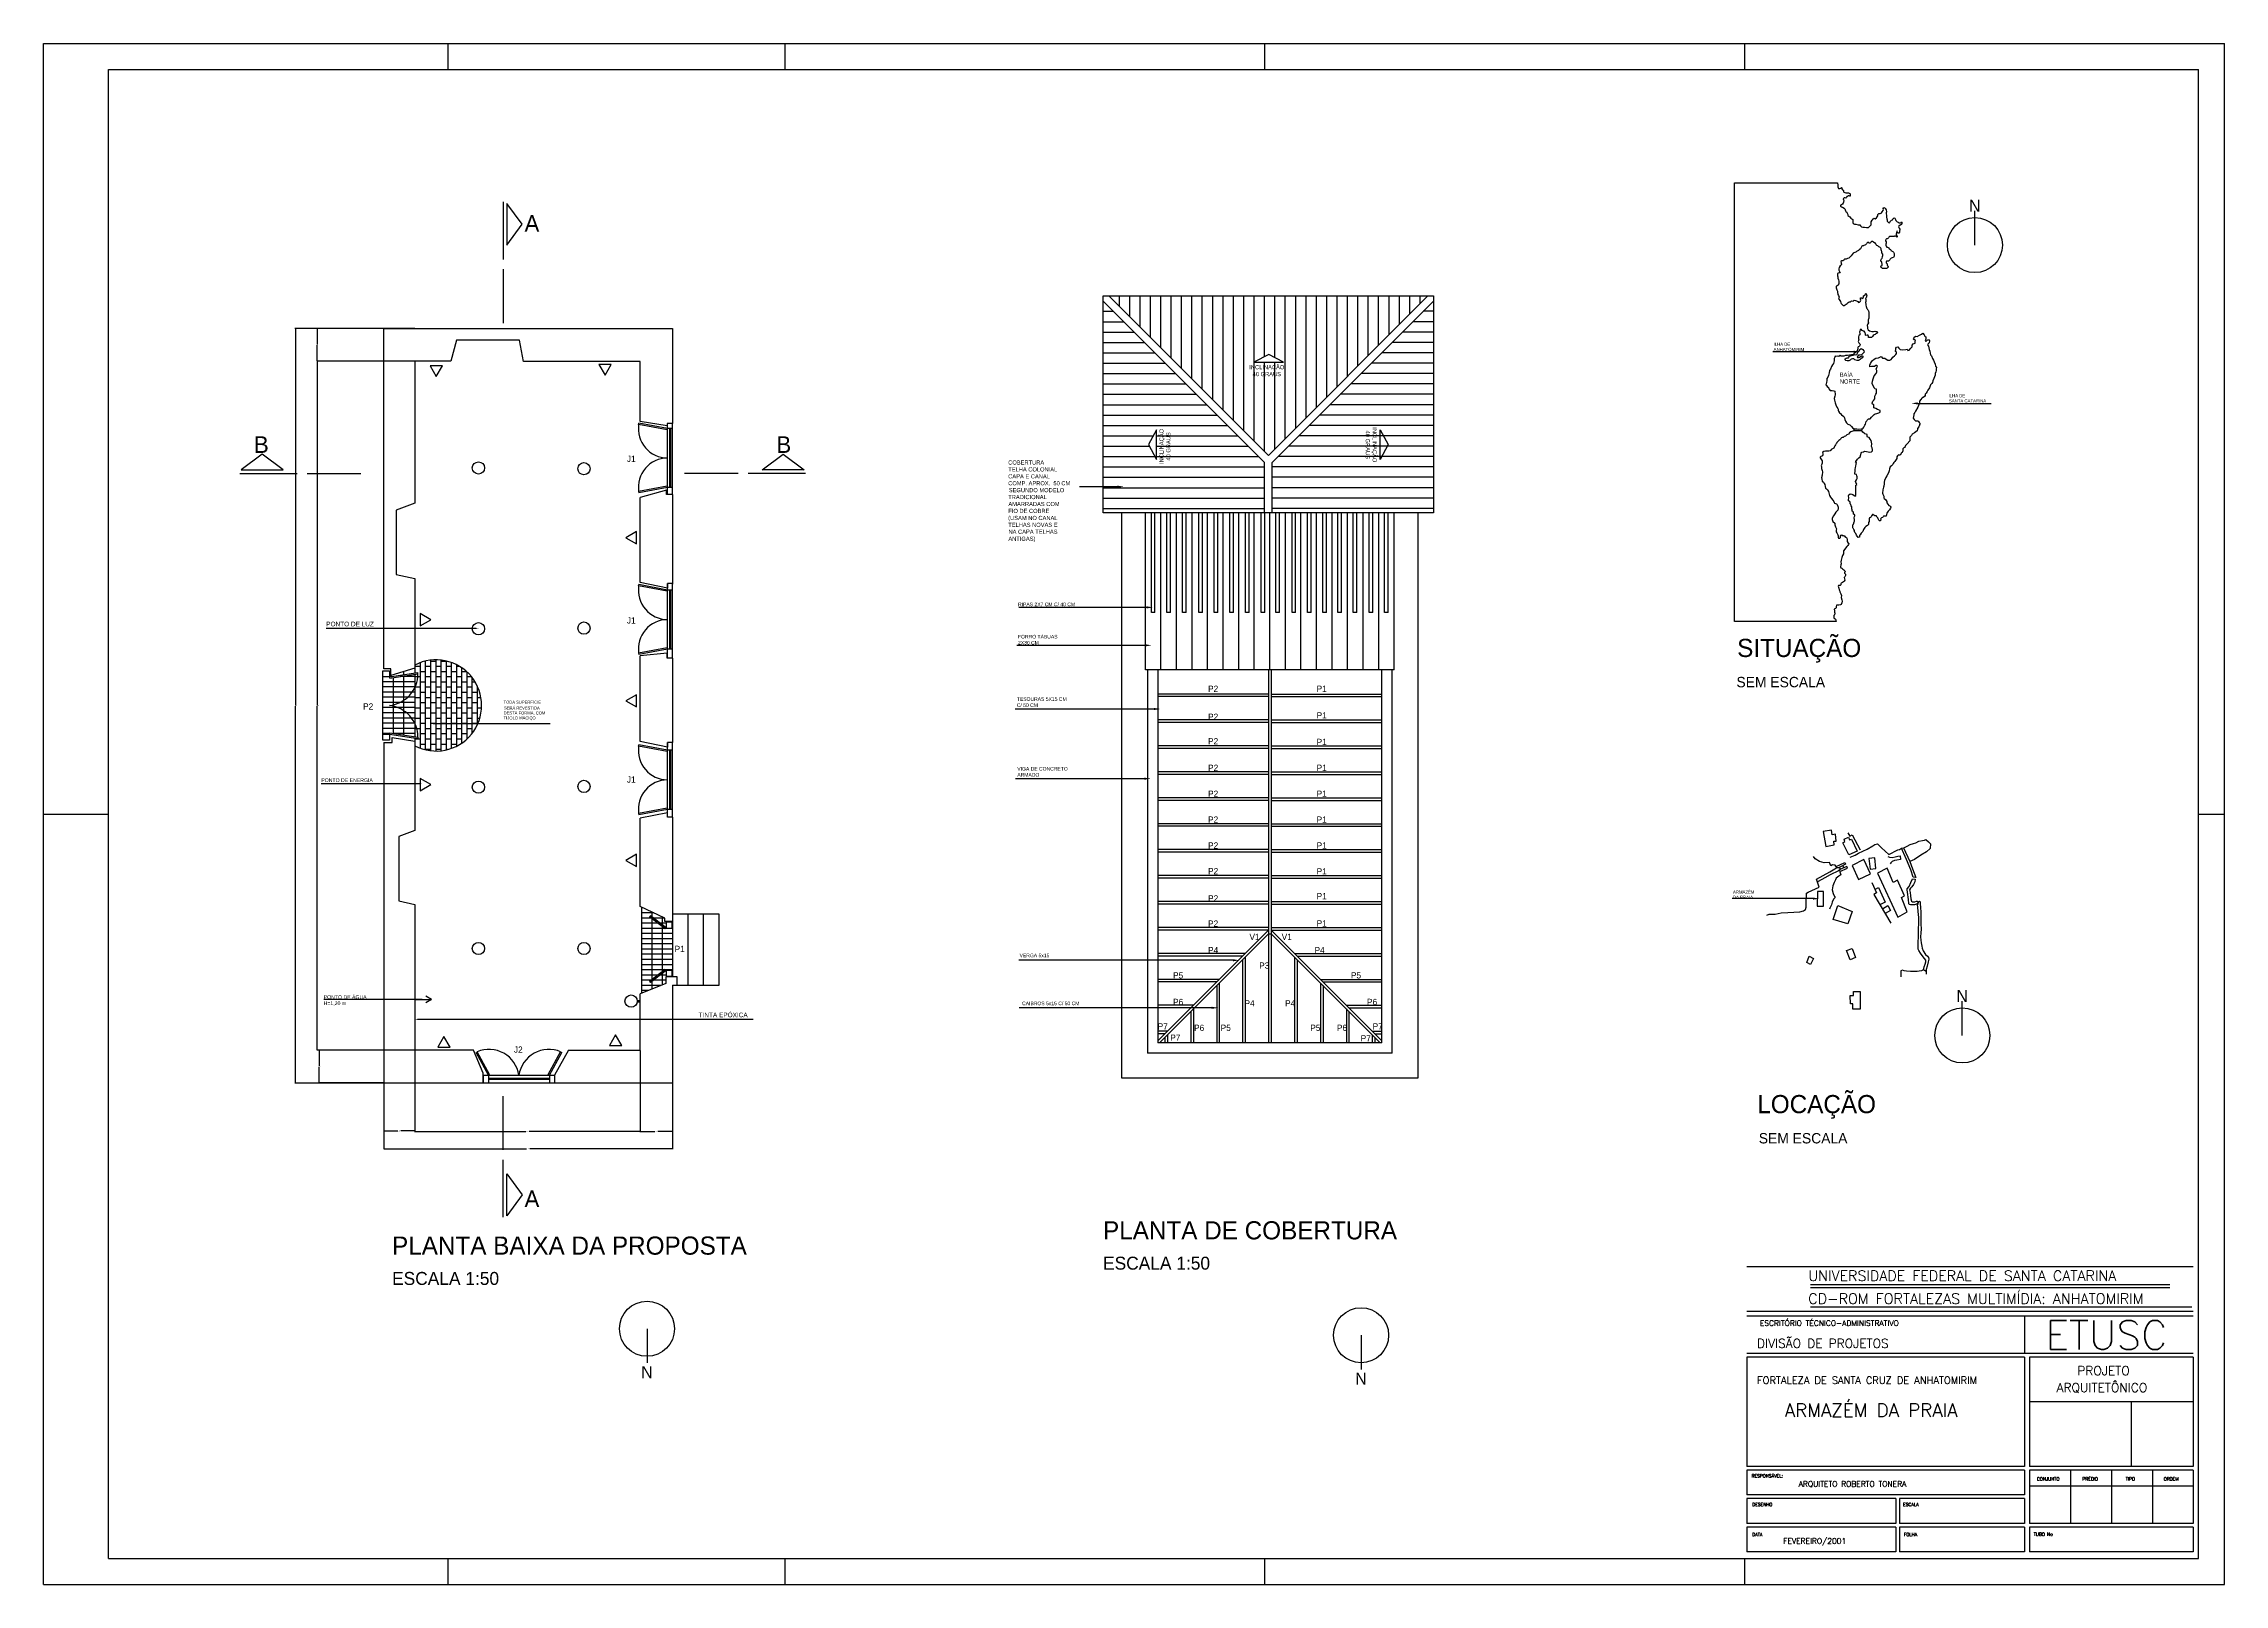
# Model space of a CAD drawing. Extents: x -1289 to 841, y -797 to 594.
# Drawn here: x -644 to 197, y -797 to -203 of the extents above; entities that cross this region are included whole.
import ezdxf

# ---------------------------------------------------------------- set-up
doc = ezdxf.new("R2010")
doc.units = 0
doc.header["$MEASUREMENT"] = 0
doc.layers.get('0').update_dxf_attribs({"linetype": 'CONTINUOUS'})
doc.layers.get('DEFPOINTS').update_dxf_attribs({"linetype": 'CONTINUOUS'})
for name, color, linetype in [('COBERTURA', 2, 'CONTINUOUS'), ('CONTINENTE', 1, 'CONTINUOUS'), ('COTAS', 1, 'CONTINUOUS'), ('ESQUADRIAS', 2, 'CONTINUOUS'), ('INSTALAÇÕES', 2, 'CONTINUOUS'), ('MARGEMINT', 6, 'CONTINUOUS'), ('MARGEMTEXT', 1, 'CONTINUOUS'), ('MARGEXT', 2, 'CONTINUOUS'), ('MARGINT', 6, 'CONTINUOUS'), ('PAREDE', 1, 'CONTINUOUS'), ('PISO', 1, 'CONTINUOUS'), ('TEXT1', 3, 'CONTINUOUS'), ('TEXT2', 6, 'CONTINUOUS'), ('TEXTOS', 3, 'CONTINUOUS')]:
    doc.layers.add(name, color=color, linetype=linetype)
doc.styles.add('ROMANS', font='romans')

msp = doc.modelspace()

# ---------------------------------------------------------------- texts
for s, height, p in [('N', 4.6, (98.51081, -267.73926)), ('A', 6.4, (-458.5363, -275.52498)), ('ILHA DE ', 1.2, (23.14235, -319.48005)), ('INCLINAÇÃO  ', 1.6, (-179.03403, -328.54256)), ('ANHATOMIRIM', 1.2, (23.17263, -321.48005)), ('  40 GRAUS', 1.6, (-178.9752, -331.20922)), ('BAÍA', 1.6, (48.63484, -331.40067)), ('NORTE', 1.6, (48.70521, -334.06733)), ('ILHA DE ', 1.2, (90.62367, -339.32479)), ('SANTA CATARINA', 1.2, (90.77853, -341.32479)), ('B', 6.4, (-562.89051, -360.78139)), ('B', 6.4, (-361.40598, -360.78139)), ('J1', 2.4, (-419.07239, -364.27515)), ('TELHA COLONIAL', 1.6, (-271.99693, -367.9456)), ('COBERTURA', 1.6, (-272.01078, -365.27893)), ('CAPA E CANAL', 1.6, (-272.01078, -370.61227)), ('TRADICIONAL', 1.6, (-271.99693, -378.61227)), ('COMP. APROX.  50 CM', 1.6, (-272.01078, -373.27893)), ('SEGUNDO MODELO ', 1.6, (-271.77775, -375.9456)), ('AMARRADAS COM', 1.6, (-271.94387, -381.27893)), ('(USAM NO CANAL ', 1.6, (-272.02231, -386.65264)), ('FIO DE COBRE', 1.6, (-271.96348, -383.9456)), ('TELHAS NOVAS E', 1.6, (-271.99693, -389.31931)), ('ANTIGAS)', 1.6, (-271.94387, -394.69302)), ('NA CAPA TELHAS ', 1.6, (-271.89426, -391.98598)), ('RIPAS 2X7 CM C/ 40 CM', 1.4, (-268.22945, -419.88612)), ('PONTO DE LUZ', 1.8, (-535.00039, -427.65845)), ('J1', 2.4, (-419.07239, -426.56283)), ('2X30 CM', 1.4, (-268.23854, -434.66353)), ('FORRO TÁBUAS', 1.4, (-268.22744, -432.3302)), ('SITUAÇÃO', 7, (9.10577, -439.4739)), ('P2', 2.4, (-194.94157, -452.91456)), ('P1', 2.4, (-153.07974, -452.91456)), ('SEM ESCALA', 4, (8.82891, -451.14056)), ('P2', 2.4, (-520.79941, -459.7246)), ('TODA SUPERFÍCIE', 1.152, (-466.6185, -457.45377)), ('TIJOLO MACIÇO', 1.152, (-466.6185, -463.5543)), ('DESTA FORMA, COM', 1.152, (-466.59607, -461.6343)), ('SERÁ REVESTIDA', 1.152, (-466.46069, -459.7143)), ('TESOURAS 5X15 CM', 1.4, (-268.69327, -456.37495)), ('C/ 50 CM', 1.4, (-268.70538, -458.74361)), ('P2', 2.4, (-194.94157, -463.7048)), ('P1', 2.4, (-153.07974, -463.16529)), ('P2', 2.4, (-194.94157, -473.14626)), ('P1', 2.4, (-153.07974, -473.41602)), ('PONTO DE ENERGIA', 1.44, (-536.92033, -487.70222)), ('J1', 2.4, (-419.07239, -487.90692)), ('ARMADO', 1.4, (-268.50132, -485.6014)), ('VIGA DE CONCRETO ', 1.4, (-268.50334, -483.26807)), ('P2', 2.4, (-194.94157, -483.39699)), ('P1', 2.4, (-153.07974, -483.39699)), ('P2', 2.4, (-194.94157, -493.37796)), ('P1', 2.4, (-153.07974, -493.37797)), ('P2', 2.4, (-194.94157, -503.35894)), ('P1', 2.4, (-153.07974, -503.35894)), ('P2', 2.4, (-194.94157, -513.33991)), ('P1', 2.4, (-153.07974, -513.33991)), ('P2', 2.4, (-194.94157, -523.21039)), ('P1', 2.4, (-153.07974, -523.32089)), ('ARMAZÉM ', 1.2, (7.49883, -530.67967)), ('P2', 2.4, (-194.94157, -533.73088)), ('P1', 2.4, (-153.07974, -532.86852)), ('DA PRAIA', 1.2, (7.48239, -532.67967)), ('P2', 2.4, (-194.94157, -543.4421)), ('V1', 2.4, (-178.98152, -548.56746)), ('V1', 2.4, (-166.55968, -548.56746)), ('P1', 2.4, (-153.07974, -543.38901)), ('P1', 2.4, (-400.64697, -553.21905)), ('VERGA 5x15 ', 1.4, (-267.62624, -555.21567)), ('P4', 2.4, (-194.94157, -553.69282)), ('P4', 2.4, (-153.89549, -553.69282)), ('P5', 2.4, (-208.44357, -563.40404)), ('P3', 2.4, (-175.22864, -559.62745)), ('P5', 2.4, (-139.85341, -563.40404)), ('PONTO DE ÁGUA', 1.44, (-535.99968, -571.29314)), ('P6', 2.4, (-208.44357, -573.65477)), ('P4', 2.4, (-180.89949, -574.19428)), ('P4', 2.4, (-165.23717, -574.19428)), ('P6', 2.4, (-133.64248, -573.65477)), ('N', 4.6, (93.66813, -572.45506)), ('H=1,20 m', 1.44, (-536.00071, -573.69314)), ('TINTA EPÓXICA', 1.8, (-391.39518, -578.37122)), ('CAIBROS 5x15 C/ 50 CM', 1.4, (-266.66411, -573.71276)), ('P7', 2.4, (-214.38445, -583.09623)), ('P7', 2.4, (-209.52373, -587.41233)), ('P6', 2.4, (-200.34237, -583.63574)), ('P5', 2.4, (-190.08085, -583.63574)), ('P5', 2.4, (-155.51573, -583.63574)), ('P6', 2.4, (-145.2542, -583.63574)), ('P7', 2.4, (-136.07285, -587.68208)), ('P7', 2.4, (-131.48216, -583.09623)), ('J2', 2.4, (-462.63008, -592.03453)), ('LOCAÇÃO', 7, (16.86486, -615.34108)), ('SEM ESCALA', 4, (17.44093, -627.00775)), ('A', 6.4, (-458.5363, -651.54113)), ('PLANTA BAIXA DA PROPOSTA', 7, (-509.62621, -669.88918)), ('PLANTA DE COBERTURA', 7, (-235.44703, -664.00153)), ('ESCALA 1:50', 5, (-235.42684, -675.6682)), ('ESCALA 1:50', 5, (-509.60602, -681.55584)), ('N', 4.6, (-413.56905, -717.50974)), ('N', 4.6, (-138.19205, -719.99805))]:
    msp.add_text(s, height=height).set_placement(p)
for s, rotation, p in [('INCLINAÇÃO  ', 90, (-212.12017, -365.06023)), ('  40 GRAUS', 270, (-134.13147, -350.9684)), ('INCLINAÇÃO  ', 270, (-131.4648, -350.90957)), ('  40 GRAUS', 90, (-209.4535, -365.0014))]:
    msp.add_text(s, height=1.6, rotation=rotation).set_placement(p)
at = {"color": 0, "linetype": 'BYBLOCK', "char_height": 0.18, "attachment_point": 5}
for s, insert in [('\\A1;12.6443', (-538.46922, -319.11025)), ('\\A1;291.0183', (-546.88159, -458.29724)), ('\\A1;265.6574', (-538.46922, -458.2611)), ('\\A1;12.5916', (-537.73878, -597.38559)), ('\\A1;12.0353', (-506.82444, -622.19534)), ('\\A1;86.8160', (-457.3988, -622.44534)), ('\\A1;111.4000', (-457.14208, -629.07623)), ('\\A1;12.5487', (-407.71644, -622.44534))]:
    msp.add_mtext(s, dxfattribs=dict(at, insert=insert))
at = {"layer": 'TEXT1', "style": 'ROMANS'}
for s, height, p in [('UNIVERSIDADE FEDERAL DE SANTA CATARINA', 4.0163934, (36.55954, -680.01878)), ('CD-ROM FORTALEZAS MULTIMÍDIA: ANHATOMIRIM', 4.0163934, (36.53487, -688.86186)), ('ESCRITÓRIO TÉCNICO-ADMINISTRATIVO', 2.1223396, (17.85202, -697.35122)), ('DIVISÃO DE PROJETOS', 3.442623, (16.79014, -705.84058)), ('PROJETO', 3.442623, (140.29014, -716.34058)), ('FORTALEZA DE SANTA CRUZ DE ANHATOMIRIM', 2.7885246, (16.79214, -719.7066)), ('ARQUITETÔNICO', 3.442623, (132.29014, -722.84058)), ('ARMAZÉM DA PRAIA', 5.1639344, (27.46476, -732.43677)), ('RESPONSÁVEL:', 1.2431694, (14.66637, -755.78915)), ('CONJUNTO  ', 1.243169, (124.70513, -756.97514)), ('PRÉDIO', 1.243169, (142.25976, -756.97514)), ('TIPO', 1.243169, (158.95106, -756.97514)), ('ORDEM', 1.243169, (173.62789, -756.97514)), ('ARQUITETO ROBERTO TONERA', 2.1223396, (32.85202, -759.35122)), ('DESENHO                       ', 1.2431694, (14.94939, -766.82596)), ('ESCALA', 1.243169, (73.08114, -766.82596)), ('DATA                              ', 1.2431694, (14.94939, -778.39384)), ('FEVEREIRO/2001', 2.1223396, (26.85202, -781.35122)), ('FOLHA', 1.243169, (73.36892, -778.39384)), ('TUBO No', 1.243169, (123.46858, -778.30585))]:
    msp.add_text(s, height=height, dxfattribs=at).set_placement(p)
at = {"layer": 'TEXT2', "style": 'ROMANS'}
msp.add_text('ETUSC', height=11.192602, dxfattribs=at).set_placement((127.98199, -706.50608))

# ---------------------------------------------------------------- linework, layer by layer
at = {"color": 0, "linetype": 'BYBLOCK'}
for p, q in [((-512.90458, -312.7881), (-547.06159, -312.7881)), ((-546.88159, -312.9681), (-546.88159, -458.11724)), ((-500.86929, -312.7881), (-538.64922, -312.7881)), ((-538.46922, -312.9681), (-538.46922, -318.93025)), ((-538.46922, -325.2524), (-538.46922, -319.29025)), ((-500.86929, -325.4324), (-538.64922, -325.4324)), ((-500.86929, -325.4324), (-538.64922, -325.4324)), ((-538.46922, -325.6124), (-538.46922, -458.0811)), ((-546.88159, -603.62638), (-546.88159, -458.47724)), ((-538.46922, -590.9098), (-538.46922, -458.4411)), ((-500.86929, -591.0898), (-538.64922, -591.0898)), ((-500.86929, -591.0898), (-537.91878, -591.0898)), ((-537.73878, -591.2698), (-537.73878, -597.20559)), ((-500.80679, -591.1523), (-500.80679, -622.37534)), ((-500.80679, -591.2773), (-500.80679, -622.62534)), ((-413.99081, -591.1523), (-413.99081, -622.62534)), ((-413.99081, -591.1523), (-413.99081, -622.62534)), ((-512.90458, -603.80638), (-547.06159, -603.80638)), ((-512.90458, -603.68138), (-537.91878, -603.68138)), ((-537.73878, -603.50138), (-537.73878, -597.56559)), ((-512.84208, -603.74388), (-512.84208, -629.25623)), ((-512.84208, -603.74388), (-512.84208, -622.37534)), ((-401.44208, -603.74388), (-401.44208, -629.25623)), ((-401.44208, -603.74388), (-401.44208, -622.62534)), ((-512.66208, -622.19534), (-507.40944, -622.19534)), ((-500.98679, -622.19534), (-506.23944, -622.19534)), ((-512.66208, -629.07623), (-457.72708, -629.07623)), ((-500.62679, -622.44534), (-457.9838, -622.44534)), ((-414.17081, -622.44534), (-456.8138, -622.44534)), ((-401.62208, -629.07623), (-456.55708, -629.07623)), ((-413.81081, -622.44534), (-408.31644, -622.44534)), ((-401.62208, -622.44534), (-407.11644, -622.44534))]:
    msp.add_line(p, q, dxfattribs=at)
for points in [[(-546.91159, -312.9681), (-546.85159, -312.9681), (-546.88159, -312.7881)], [(-538.49922, -312.9681), (-538.43922, -312.9681), (-538.46922, -312.7881)], [(-538.49922, -325.2524), (-538.43922, -325.2524), (-538.46922, -325.4324)], [(-538.49922, -325.6124), (-538.43922, -325.6124), (-538.46922, -325.4324)], [(-538.49922, -590.9098), (-538.43922, -590.9098), (-538.46922, -591.0898)], [(-537.76878, -591.2698), (-537.70878, -591.2698), (-537.73878, -591.0898)], [(-546.91159, -603.62638), (-546.85159, -603.62638), (-546.88159, -603.80638)], [(-537.76878, -603.50138), (-537.70878, -603.50138), (-537.73878, -603.68138)], [(-512.66208, -622.16534), (-512.66208, -622.22534), (-512.84208, -622.19534)], [(-500.98679, -622.16534), (-500.98679, -622.22534), (-500.80679, -622.19534)], [(-512.66208, -629.04623), (-512.66208, -629.10623), (-512.84208, -629.07623)], [(-500.62679, -622.41534), (-500.62679, -622.47534), (-500.80679, -622.44534)], [(-414.17081, -622.41534), (-414.17081, -622.47534), (-413.99081, -622.44534)], [(-413.81081, -622.41534), (-413.81081, -622.47534), (-413.99081, -622.44534)], [(-401.62208, -622.41534), (-401.62208, -622.47534), (-401.44208, -622.44534)], [(-401.62208, -629.04623), (-401.62208, -629.10623), (-401.44208, -629.07623)]]:
    msp.add_solid(points, dxfattribs=at)
at = {"layer": 'COBERTURA'}
for p, q in [((-235.33521, -300.20361), (-108.04938, -300.20361)), ((-235.33521, -383.94842), (-235.33521, -300.20361)), ((-235.33521, -302.32493), (-173.1923, -364.46785)), ((-233.21389, -300.20361), (-171.6923, -361.72521)), ((-229.153, -304.26451), (-229.153, -300.20361)), ((-225.153, -308.26451), (-225.153, -300.20361)), ((-221.153, -312.26451), (-221.153, -300.20361)), ((-217.153, -316.26451), (-217.153, -300.20361)), ((-213.153, -320.26451), (-213.153, -300.20361)), ((-209.153, -324.26451), (-209.153, -300.20361)), ((-205.153, -328.26451), (-205.153, -300.20361)), ((-201.153, -332.26451), (-201.153, -300.20361)), ((-197.153, -336.26451), (-197.153, -300.20361)), ((-193.153, -340.26451), (-193.153, -300.20361)), ((-189.153, -344.26451), (-189.153, -300.20361)), ((-185.153, -348.26451), (-185.153, -300.20361)), ((-181.153, -352.26451), (-181.153, -300.20361)), ((-177.153, -356.26451), (-177.153, -300.20361)), ((-173.153, -323.6699), (-173.153, -300.20361)), ((-110.1707, -300.20361), (-171.6923, -361.72521)), ((-108.04938, -302.32493), (-170.1923, -364.46785)), ((-169.153, -324.07776), (-169.153, -300.20361)), ((-165.153, -355.18591), (-165.153, -300.20361)), ((-161.153, -351.18591), (-161.153, -300.20361)), ((-157.153, -347.18591), (-157.153, -300.20361)), ((-153.153, -343.18591), (-153.153, -300.20361)), ((-149.153, -339.18591), (-149.153, -300.20361)), ((-145.153, -335.18591), (-145.153, -300.20361)), ((-141.153, -331.18591), (-141.153, -300.20361)), ((-137.153, -327.18591), (-137.153, -300.20361)), ((-133.153, -323.18591), (-133.153, -300.20361)), ((-129.153, -319.18591), (-129.153, -300.20361)), ((-125.153, -315.18591), (-125.153, -300.20361)), ((-121.153, -311.18591), (-121.153, -300.20361)), ((-117.153, -307.18591), (-117.153, -300.20361)), ((-113.153, -303.18591), (-113.153, -300.20361)), ((-108.04938, -300.20361), (-108.04938, -383.94842)), ((-235.33521, -306.20484), (-231.4553, -306.20484)), ((-235.33521, -310.20484), (-227.4553, -310.20484)), ((-108.04938, -310.20484), (-115.92929, -310.20484)), ((-108.04938, -306.20484), (-111.92929, -306.20484)), ((-235.33521, -314.20484), (-223.4553, -314.20484)), ((-235.33521, -318.20484), (-219.4553, -318.20484)), ((-108.04938, -318.20484), (-123.92929, -318.20484)), ((-108.04938, -314.20484), (-119.92929, -314.20484)), ((-235.33521, -322.20484), (-215.4553, -322.20484)), ((-235.33521, -326.20484), (-211.4553, -326.20484)), ((-173.153, -360.26451), (-173.153, -325.86444)), ((-169.153, -359.18591), (-169.153, -325.86444)), ((-108.04938, -326.20484), (-131.92929, -326.20484)), ((-108.04938, -322.20484), (-127.92929, -322.20484)), ((-235.33521, -330.20484), (-207.4553, -330.20484)), ((-235.33521, -334.20484), (-203.4553, -334.20484)), ((-108.04938, -334.20484), (-139.92929, -334.20484)), ((-108.04938, -330.20484), (-135.92929, -330.20484)), ((-235.33521, -338.20484), (-199.4553, -338.20484)), ((-235.33521, -342.20484), (-195.4553, -342.20484)), ((-108.04938, -342.20484), (-147.92929, -342.20484)), ((-108.04938, -338.20484), (-143.92929, -338.20484)), ((-235.33521, -346.20484), (-191.4553, -346.20484)), ((-235.33521, -350.20484), (-187.4553, -350.20484)), ((-108.04938, -350.20484), (-155.92929, -350.20484)), ((-108.04938, -346.20484), (-151.92929, -346.20484)), ((-235.33521, -354.20484), (-216.06514, -354.20484)), ((-235.33521, -358.20484), (-217.51265, -358.20484)), ((-214.79829, -354.20484), (-183.4553, -354.20484)), ((-214.79829, -358.20484), (-179.4553, -358.20484)), ((-108.04938, -358.20484), (-163.92929, -358.20484)), ((-108.04938, -354.20484), (-159.92929, -354.20484)), ((-235.33521, -362.20484), (-215.37864, -362.20484)), ((-235.33521, -366.20484), (-173.1923, -366.20484)), ((-214.79829, -362.20484), (-175.4553, -362.20484)), ((-173.1923, -383.94842), (-173.1923, -364.46785)), ((-170.1923, -383.94842), (-170.1923, -364.46785)), ((-108.04938, -366.20484), (-170.1923, -366.20484)), ((-108.04938, -362.20484), (-167.92929, -362.20484)), ((-235.33521, -370.20484), (-173.1923, -370.20484)), ((-235.33521, -374.20484), (-173.1923, -374.20484)), ((-235.33521, -378.20484), (-173.1923, -378.20484)), ((-108.04938, -370.20484), (-170.1923, -370.20484)), ((-108.04938, -374.20484), (-170.1923, -374.20484)), ((-108.04938, -378.20484), (-170.1923, -378.20484)), ((-235.33521, -382.20484), (-173.1923, -382.20484)), ((-108.04938, -383.94842), (-235.33521, -383.94842)), ((-228.32683, -383.94842), (-228.32683, -601.71694)), ((-219.1105, -444.43545), (-219.1105, -383.94842)), ((-216.8105, -422.36089), (-216.8105, -383.94842)), ((-215.4105, -422.36089), (-215.4105, -383.94842)), ((-215.4105, -422.36089), (-215.4105, -383.94842)), ((-213.1105, -444.43545), (-213.1105, -383.94842)), ((-210.86781, -422.36089), (-210.86781, -383.94842)), ((-209.46781, -422.36089), (-209.46781, -383.94842)), ((-209.46781, -422.36089), (-209.46781, -383.94842)), ((-207.1105, -444.43545), (-207.1105, -383.94842)), ((-204.77275, -422.36089), (-204.77275, -383.94842)), ((-203.37275, -422.36089), (-203.37275, -383.94842)), ((-203.37275, -422.36089), (-203.37275, -383.94842)), ((-201.1105, -444.43545), (-201.1105, -383.94842)), ((-198.5253, -422.36089), (-198.5253, -383.94842)), ((-197.1253, -422.36089), (-197.1253, -383.94842)), ((-197.1253, -422.36089), (-197.1253, -383.94842)), ((-195.1105, -444.43545), (-195.1105, -383.94842)), ((-192.58262, -422.36089), (-192.58262, -383.94842)), ((-191.18262, -422.36089), (-191.18262, -383.94842)), ((-191.18262, -422.36089), (-191.18262, -383.94842)), ((-189.1105, -444.43545), (-189.1105, -383.94842)), ((-186.48755, -422.36089), (-186.48755, -383.94842)), ((-185.08755, -422.36089), (-185.08755, -383.94842)), ((-185.08755, -422.36089), (-185.08755, -383.94842)), ((-183.1105, -444.43545), (-183.1105, -383.94842)), ((-180.54486, -422.36089), (-180.54486, -383.94842)), ((-179.14486, -422.36089), (-179.14486, -383.94842)), ((-179.14486, -422.36089), (-179.14486, -383.94842)), ((-177.1105, -444.43545), (-177.1105, -383.94842)), ((-174.44979, -422.36089), (-174.44979, -383.94842)), ((-173.04979, -422.36089), (-173.04979, -383.94842)), ((-173.04979, -422.36089), (-173.04979, -383.94842)), ((-171.1105, -444.43545), (-171.1105, -383.94842)), ((-108.04938, -382.20484), (-170.1923, -382.20484)), ((-168.81186, -422.36089), (-168.81186, -383.94842)), ((-167.41186, -422.36089), (-167.41186, -383.94842)), ((-167.41186, -422.36089), (-167.41186, -383.94842)), ((-165.1105, -444.43545), (-165.1105, -383.94842)), ((-162.56442, -422.36089), (-162.56442, -383.94842)), ((-161.16442, -422.36089), (-161.16442, -383.94842)), ((-161.16442, -422.36089), (-161.16442, -383.94842)), ((-159.1105, -444.43545), (-159.1105, -383.94842)), ((-156.62173, -422.36089), (-156.62173, -383.94842)), ((-155.22173, -422.36089), (-155.22173, -383.94842)), ((-155.22173, -422.36089), (-155.22173, -383.94842)), ((-153.1105, -444.43545), (-153.1105, -383.94842)), ((-150.67904, -422.36089), (-150.67904, -383.94842)), ((-149.27904, -422.36089), (-149.27904, -383.94842)), ((-149.27904, -422.36089), (-149.27904, -383.94842)), ((-147.1105, -444.43545), (-147.1105, -383.94842)), ((-144.88872, -422.36089), (-144.88872, -383.94842)), ((-143.48872, -422.36089), (-143.48872, -383.94842)), ((-143.48872, -422.36089), (-143.48872, -383.94842)), ((-141.1105, -444.43545), (-141.1105, -383.94842)), ((-138.94603, -422.36089), (-138.94603, -383.94842)), ((-137.54603, -422.36089), (-137.54603, -383.94842)), ((-137.54603, -422.36089), (-137.54603, -383.94842)), ((-135.1105, -444.43545), (-135.1105, -383.94842)), ((-132.85097, -422.36089), (-132.85097, -383.94842)), ((-131.45097, -422.36089), (-131.45097, -383.94842)), ((-131.45097, -422.36089), (-131.45097, -383.94842)), ((-129.1105, -444.43545), (-129.1105, -383.94842)), ((-126.83246, -422.36089), (-126.83246, -383.94842)), ((-125.43246, -422.36089), (-125.43246, -383.94842)), ((-125.43246, -422.36089), (-125.43246, -383.94842)), ((-123.1105, -444.43545), (-123.1105, -383.94842)), ((-113.89417, -601.71694), (-113.89417, -383.94842)), ((-215.4105, -422.36089), (-216.8105, -422.36089)), ((-209.46781, -422.36089), (-210.86781, -422.36089)), ((-203.37275, -422.36089), (-204.77275, -422.36089)), ((-197.1253, -422.36089), (-198.5253, -422.36089)), ((-191.18262, -422.36089), (-192.58262, -422.36089)), ((-185.08755, -422.36089), (-186.48755, -422.36089)), ((-179.14486, -422.36089), (-180.54486, -422.36089)), ((-173.04979, -422.36089), (-174.44979, -422.36089)), ((-167.41186, -422.36089), (-168.81186, -422.36089)), ((-161.16442, -422.36089), (-162.56442, -422.36089)), ((-155.22173, -422.36089), (-156.62173, -422.36089)), ((-149.27904, -422.36089), (-150.67904, -422.36089)), ((-143.48872, -422.36089), (-144.88872, -422.36089)), ((-137.54603, -422.36089), (-138.94603, -422.36089)), ((-131.45097, -422.36089), (-132.85097, -422.36089)), ((-125.43246, -422.36089), (-126.83246, -422.36089)), ((-123.1105, -444.43545), (-219.1105, -444.43545)), ((-218.32683, -444.43545), (-218.32683, -592.17374)), ((-214.32683, -444.43545), (-214.32683, -588.17374)), ((-127.89417, -588.17374), (-127.89417, -444.43545)), ((-123.89417, -592.17374), (-123.89417, -444.43545)), ((-171.6105, -453.7503), (-214.32683, -453.7503)), ((-170.6105, -453.7503), (-127.89417, -453.7503)), ((-171.6105, -454.7503), (-214.32683, -454.7503)), ((-170.6105, -454.7503), (-127.89417, -454.7503)), ((-171.6105, -463.7503), (-214.32683, -463.7503)), ((-171.6105, -464.7503), (-214.32683, -464.7503)), ((-170.6105, -463.7503), (-127.89417, -463.7503)), ((-170.6105, -464.7503), (-127.89417, -464.7503)), ((-171.6105, -473.7503), (-214.32683, -473.7503)), ((-171.6105, -474.7503), (-214.32683, -474.7503)), ((-170.6105, -473.7503), (-127.89417, -473.7503)), ((-170.6105, -474.7503), (-127.89417, -474.7503)), ((-171.6105, -483.7503), (-214.32683, -483.7503)), ((-171.6105, -484.7503), (-214.32683, -484.7503)), ((-170.6105, -483.7503), (-127.89417, -483.7503)), ((-170.6105, -484.7503), (-127.89417, -484.7503)), ((-171.6105, -493.7503), (-214.32683, -493.7503)), ((-171.6105, -494.7503), (-214.32683, -494.7503)), ((-170.6105, -493.7503), (-127.89417, -493.7503)), ((-170.6105, -494.7503), (-127.89417, -494.7503)), ((-171.6105, -503.7503), (-214.32683, -503.7503)), ((-170.6105, -503.7503), (-127.89417, -503.7503)), ((-171.6105, -504.7503), (-214.32683, -504.7503)), ((-170.6105, -504.7503), (-127.89417, -504.7503)), ((-171.6105, -513.7503), (-214.32683, -513.7503)), ((-171.6105, -514.7503), (-214.32683, -514.7503)), ((-170.6105, -513.7503), (-127.89417, -513.7503)), ((-170.6105, -514.7503), (-127.89417, -514.7503)), ((-171.6105, -523.7503), (-214.32683, -523.7503)), ((-171.6105, -524.7503), (-214.32683, -524.7503)), ((-170.6105, -523.7503), (-127.89417, -523.7503)), ((-170.6105, -524.7503), (-127.89417, -524.7503)), ((-171.6105, -533.7503), (-214.32683, -533.7503)), ((-171.6105, -534.7503), (-214.32683, -534.7503)), ((-170.6105, -533.7503), (-127.89417, -533.7503)), ((-170.6105, -534.7503), (-127.89417, -534.7503)), ((-171.6105, -543.7503), (-214.32683, -543.7503)), ((-171.6105, -544.7503), (-214.32683, -544.7503)), ((-171.6105, -546.16452), (-171.6105, -588.17374)), ((-171.6105, -546.16452), (-170.6105, -546.16452)), ((-170.6105, -543.7503), (-127.89417, -543.7503)), ((-170.6105, -544.7503), (-127.89417, -544.7503)), ((-170.6105, -546.16452), (-170.6105, -588.17374)), ((-180.6105, -553.7503), (-214.32683, -553.7503)), ((-181.6105, -554.7503), (-214.32683, -554.7503)), ((-161.6105, -553.7503), (-127.89417, -553.7503)), ((-160.6105, -554.7503), (-127.89417, -554.7503)), ((-181.6105, -556.16452), (-181.6105, -588.17374)), ((-180.6105, -555.16452), (-180.6105, -588.17374)), ((-161.6105, -555.16452), (-161.6105, -588.17374)), ((-160.6105, -556.16452), (-160.6105, -588.17374)), ((-190.6105, -563.7503), (-214.32683, -563.7503)), ((-191.6105, -564.7503), (-214.32683, -564.7503)), ((-191.6105, -566.16452), (-191.6105, -588.17374)), ((-190.6105, -565.16452), (-190.6105, -588.17374)), ((-151.6105, -563.7503), (-127.89417, -563.7503)), ((-151.6105, -565.16452), (-151.6105, -588.17374)), ((-150.6105, -564.7503), (-127.89417, -564.7503)), ((-150.6105, -566.16452), (-150.6105, -588.17374)), ((-200.6105, -573.7503), (-214.32683, -573.7503)), ((-201.6105, -574.7503), (-214.32683, -574.7503)), ((-201.6105, -576.16452), (-201.6105, -588.17374)), ((-200.6105, -575.16452), (-200.6105, -588.17374)), ((-141.6105, -573.7503), (-127.89417, -573.7503)), ((-141.6105, -575.16452), (-141.6105, -588.17374)), ((-140.6105, -574.7503), (-127.89417, -574.7503)), ((-140.6105, -576.16452), (-140.6105, -588.17374)), ((-210.6105, -583.7503), (-214.32683, -583.7503)), ((-211.6105, -584.7503), (-214.32683, -584.7503)), ((-127.89417, -588.17374), (-214.32683, -588.17374)), ((-211.6105, -586.16452), (-211.6105, -588.17374)), ((-210.6105, -585.16452), (-210.6105, -588.17374)), ((-131.6105, -583.7503), (-127.89417, -583.7503)), ((-131.6105, -585.16452), (-131.6105, -588.17374)), ((-130.6105, -584.7503), (-127.89417, -584.7503)), ((-130.6105, -586.16452), (-130.6105, -588.17374)), ((-123.89417, -592.17374), (-218.32683, -592.17374)), ((-228.32683, -601.71694), (-113.89417, -601.71694))]:
    msp.add_line(p, q, dxfattribs=at)
at = {"layer": 'COBERTURA', "color": 2}
for p, q in [((-171.6105, -444.43545), (-171.6105, -546.16452)), ((-170.6105, -444.43545), (-170.6105, -546.16452)), ((-214.32683, -587.46664), (-171.6105, -544.7503)), ((-213.61973, -588.17374), (-171.6105, -546.16452)), ((-127.89417, -587.46664), (-170.6105, -544.7503)), ((-128.60128, -588.17374), (-170.6105, -546.16452))]:
    msp.add_line(p, q, dxfattribs=at)
at = {"layer": 'COBERTURA'}
msp.add_lwpolyline([(-229.86838, -373.81415), (-244.51184, -373.81415)], dxfattribs=at)
msp.add_solid([(-229.86838, -373.39749), (-227.36838, -373.81415), (-229.86838, -374.23082)], dxfattribs=at)
at = {"layer": 'CONTINENTE'}
for p, q in [((8.11011, -425.83406), (8.11011, -256.67077)), ((8.11011, -256.67077), (47.85208, -256.67077)), ((47.85208, -256.67077), (47.89258, -257.55184)), ((47.89258, -257.55184), (47.97946, -258.24619)), ((47.97946, -258.24619), (48.24012, -258.81035)), ((48.24012, -258.81035), (48.67455, -258.85375)), ((48.67455, -258.85375), (49.02209, -258.68016)), ((49.02209, -258.68016), (49.28274, -258.50657)), ((49.28274, -258.50657), (49.45651, -258.63676)), ((49.45651, -258.63676), (49.49996, -258.98394)), ((49.49996, -258.98394), (49.76061, -259.33111)), ((49.76061, -259.33111), (50.02127, -259.5047)), ((50.02127, -259.5047), (50.1516, -259.67829)), ((50.1516, -259.67829), (50.1516, -260.02546)), ((50.1516, -260.02546), (50.19504, -260.24245)), ((50.19504, -260.24245), (50.62947, -260.37264)), ((50.62947, -260.37264), (50.97701, -260.50283)), ((50.97701, -260.50283), (51.5852, -260.45943)), ((51.5852, -260.45943), (52.06307, -260.54623)), ((52.06307, -260.54623), (52.58438, -260.71981)), ((48.97864, -265.31989), (48.9352, -265.62367)), ((48.9352, -265.62367), (49.28274, -265.88405)), ((49.36963, -265.1897), (48.97864, -265.31989)), ((49.28274, -265.88405), (49.76061, -266.01424)), ((49.67373, -264.84253), (49.36963, -265.1897)), ((49.97783, -264.53875), (49.67373, -264.84253)), ((49.76061, -266.01424), (50.32537, -266.49161)), ((50.23848, -262.54249), (49.97783, -262.84627)), ((49.97783, -262.84627), (50.06471, -263.23684)), ((50.10815, -264.10478), (49.97783, -264.53875)), ((50.06471, -263.23684), (50.23848, -263.54062)), ((50.23848, -263.54062), (50.10815, -264.10478)), ((50.41225, -262.49909), (50.23848, -262.54249)), ((50.32537, -266.49161), (50.67291, -266.75199)), ((50.71635, -262.49909), (50.41225, -262.49909)), ((50.67291, -266.75199), (50.80323, -267.05577)), ((51.02045, -262.54249), (50.71635, -262.49909)), ((50.80323, -267.05577), (50.89012, -267.44634)), ((50.89012, -267.44634), (51.06389, -267.75012)), ((51.23766, -262.28211), (51.02045, -262.54249)), ((51.06389, -267.75012), (51.36799, -267.96711)), ((51.41143, -261.97833), (51.23766, -262.28211)), ((51.36799, -267.96711), (51.5852, -268.35768)), ((51.67209, -261.89153), (51.41143, -261.97833)), ((51.5852, -268.35768), (51.75897, -268.92184)), ((51.93274, -261.71795), (51.67209, -261.89153)), ((51.75897, -268.92184), (51.75897, -269.22562)), ((52.28029, -261.71795), (51.93274, -261.71795)), ((52.4975, -261.84814), (52.28029, -261.71795)), ((52.62783, -261.76134), (52.4975, -261.84814)), ((52.58438, -260.71981), (52.71471, -260.85001)), ((52.67127, -261.45756), (52.62783, -261.76134)), ((52.71471, -260.85001), (52.67127, -261.45756)), ((63.31472, -268.813), (63.7057, -268.55262)), ((63.31472, -269.37716), (63.31472, -268.813)), ((63.7057, -268.55262), (64.22701, -268.46582)), ((64.22701, -268.46582), (64.66144, -268.42243)), ((64.66144, -268.42243), (64.79177, -268.24884)), ((64.79177, -268.24884), (64.96554, -267.85826)), ((64.96554, -267.85826), (65.4259, -267.3375)), ((65.4259, -267.3375), (65.55623, -266.99032)), ((65.46934, -266.51296), (65.68656, -266.16578)), ((65.55623, -266.99032), (65.46934, -266.51296)), ((65.68656, -266.16578), (66.12098, -266.42616)), ((66.12098, -266.42616), (66.3382, -266.72994)), ((66.3382, -266.72994), (66.51197, -267.12052)), ((66.51197, -267.12052), (66.6423, -267.81487)), ((66.59885, -268.24884), (66.51197, -268.59601)), ((66.51197, -268.59601), (66.6423, -269.07338)), ((66.6423, -267.81487), (66.59885, -268.24884)), ((66.6423, -269.07338), (66.6423, -269.37716)), ((100.77877, -280.66064), (100.77877, -267.47251)), ((51.75897, -269.22562), (52.4975, -269.78978)), ((52.4975, -269.78978), (52.97537, -270.26715)), ((52.97537, -270.26715), (53.32291, -270.57093)), ((53.32291, -270.57093), (53.71389, -270.85265)), ((53.71389, -270.85265), (53.75734, -271.41681)), ((53.75734, -271.41681), (53.71389, -271.93758)), ((53.71389, -271.93758), (53.80078, -272.32815)), ((53.80078, -272.32815), (54.32209, -272.54514)), ((54.32209, -272.54514), (54.93029, -272.58853)), ((54.93029, -272.58853), (55.7557, -272.80552)), ((55.7557, -272.80552), (56.3639, -272.84892)), ((56.3639, -272.84892), (56.71143, -273.28288)), ((56.71143, -273.28288), (57.01553, -273.67346)), ((57.01553, -273.67346), (57.62373, -273.71685)), ((57.62373, -273.71685), (58.18849, -273.80365)), ((58.18849, -273.80365), (58.97045, -273.84704)), ((58.97045, -273.84704), (59.75242, -273.84704)), ((59.75242, -273.84704), (60.18685, -273.45647)), ((60.18685, -273.45647), (60.57783, -273.0659)), ((60.57783, -273.0659), (60.79504, -272.80552)), ((60.79504, -272.80552), (60.83849, -272.19796)), ((60.83849, -271.76399), (61.18603, -271.11304)), ((60.83849, -272.19796), (60.83849, -271.76399)), ((61.18603, -271.11304), (61.49013, -270.80926)), ((61.49013, -270.80926), (61.83767, -270.2451)), ((61.83767, -270.2451), (62.31554, -270.54888)), ((62.31554, -270.54888), (62.83685, -270.1583)), ((62.83685, -270.1583), (63.0975, -269.72433)), ((63.0975, -269.72433), (63.31472, -269.37716)), ((66.6423, -269.37716), (66.6423, -269.94132)), ((66.6423, -269.94132), (66.77263, -270.50548)), ((66.77263, -270.50548), (66.94639, -270.98285)), ((66.94639, -270.98285), (66.94639, -271.41681)), ((66.94639, -271.41681), (67.42426, -271.98098)), ((67.42426, -271.98098), (67.98902, -272.11117)), ((67.72836, -277.49239), (67.64148, -277.62258)), ((67.85869, -277.4056), (67.72836, -277.49239)), ((68.03246, -277.3622), (67.85869, -277.4056)), ((67.98902, -272.11117), (68.16279, -271.6338)), ((68.29312, -277.3622), (68.03246, -277.3622)), ((68.16279, -271.6338), (68.59722, -271.06964)), ((68.55377, -277.3622), (68.29312, -277.3622)), ((68.90131, -277.3622), (68.55377, -277.3622)), ((68.59722, -271.06964), (68.9882, -270.89605)), ((69.03164, -277.3188), (68.90131, -277.3622)), ((68.9882, -270.89605), (69.24885, -270.46208)), ((69.24885, -277.3622), (69.03164, -277.3188)), ((69.24885, -270.46208), (69.5964, -270.2017)), ((69.5964, -277.3622), (69.24885, -277.3622)), ((69.5964, -270.2017), (69.94394, -270.28849)), ((69.77017, -277.18861), (69.5964, -277.3622)), ((70.16115, -277.23201), (69.77017, -277.18861)), ((69.94394, -270.28849), (70.16115, -270.85265)), ((70.16115, -270.85265), (70.33492, -271.19983)), ((70.42181, -277.3188), (70.16115, -277.23201)), ((70.33492, -271.19983), (70.55214, -271.50361)), ((70.46525, -276.32067), (70.37836, -276.49426)), ((70.37836, -276.49426), (70.37836, -276.62445)), ((70.37836, -276.62445), (70.42181, -276.75464)), ((70.42181, -276.75464), (70.76935, -277.3622)), ((70.63902, -277.66598), (70.42181, -277.3188)), ((70.55214, -276.19048), (70.46525, -276.32067)), ((70.55214, -271.50361), (70.85623, -271.72059)), ((70.59558, -276.06029), (70.55214, -276.19048)), ((70.63902, -275.58292), (70.59558, -275.8867)), ((70.59558, -275.8867), (70.59558, -276.06029)), ((70.72591, -275.14895), (70.63902, -275.19235)), ((70.63902, -275.19235), (70.63902, -275.49613)), ((70.63902, -275.49613), (70.63902, -275.58292)), ((70.76935, -277.49239), (70.63902, -277.66598)), ((70.85623, -275.27915), (70.72591, -275.14895)), ((70.76935, -277.3622), (70.76935, -277.49239)), ((70.85623, -271.72059), (71.20377, -271.85079)), ((70.85623, -275.58292), (70.85623, -275.27915)), ((70.98656, -275.8867), (70.85623, -275.58292)), ((71.29066, -276.06029), (70.98656, -275.8867)), ((71.20377, -271.85079), (71.50787, -272.02437)), ((71.46443, -273.28288), (71.29066, -273.63006)), ((71.29066, -273.63006), (71.6382, -274.15082)), ((71.50787, -276.06029), (71.29066, -276.06029)), ((71.89886, -273.0659), (71.46443, -273.28288)), ((71.50787, -272.02437), (71.9423, -272.11117)), ((71.68164, -275.71311), (71.50787, -276.06029)), ((71.6382, -274.15082), (71.81197, -274.5414)), ((71.76853, -275.23575), (71.68164, -275.71311)), ((71.81197, -274.88857), (71.76853, -275.23575)), ((71.81197, -274.5414), (71.81197, -274.88857)), ((72.33328, -272.71872), (71.89886, -273.0659)), ((71.9423, -272.11117), (72.28984, -271.93758)), ((72.28984, -271.93758), (72.46361, -271.6772)), ((72.68083, -272.24136), (72.33328, -272.71872)), ((72.46361, -271.6772), (72.5505, -271.85079)), ((72.5505, -271.85079), (72.59394, -272.06777)), ((72.59394, -272.06777), (72.68083, -272.24136)), ((51.64161, -285.85449), (51.33751, -285.94129)), ((52.16293, -285.7677), (51.64161, -285.85449)), ((52.72768, -285.20354), (52.16293, -285.7677)), ((53.11866, -284.76957), (52.72768, -285.20354)), ((53.50965, -284.24881), (53.11866, -284.76957)), ((53.85719, -283.77144), (53.50965, -284.24881)), ((54.11785, -283.64125), (53.85719, -283.77144)), ((54.5218, -283.46766), (54.11785, -283.64125)), ((54.8259, -283.33747), (54.5218, -283.46766)), ((55.17344, -283.16388), (54.8259, -283.33747)), ((55.60786, -282.9035), (55.17344, -283.16388)), ((55.9554, -282.72991), (55.60786, -282.9035)), ((56.17262, -282.55632), (55.9554, -282.72991)), ((56.60704, -282.16575), (56.17262, -282.55632)), ((56.78082, -281.86197), (56.60704, -282.16575)), ((57.08491, -281.38461), (56.78082, -281.86197)), ((57.21524, -281.08083), (57.08491, -281.38461)), ((57.4759, -280.99403), (57.21524, -281.08083)), ((57.64967, -280.95064), (57.4759, -280.99403)), ((57.82344, -280.90724), (57.64967, -280.95064)), ((57.99721, -280.86384), (57.82344, -280.90724)), ((58.34475, -280.69025), (57.99721, -280.86384)), ((58.56196, -280.51667), (58.34475, -280.69025)), ((58.82262, -280.25628), (58.56196, -280.51667)), ((59.03983, -280.12609), (58.82262, -280.25628)), ((59.17016, -279.86571), (59.03983, -280.12609)), ((59.34393, -279.64873), (59.17016, -279.86571)), ((59.60459, -279.60533), (59.34393, -279.64873)), ((59.73491, -279.64873), (59.60459, -279.60533)), ((59.90869, -279.73552), (59.73491, -279.64873)), ((59.99557, -279.86571), (59.90869, -279.73552)), ((60.21278, -279.86571), (59.99557, -279.86571)), ((60.47344, -279.73552), (60.21278, -279.86571)), ((60.64721, -279.51854), (60.47344, -279.73552)), ((60.90787, -279.34495), (60.64721, -279.51854)), ((61.12508, -279.25815), (60.90787, -279.34495)), ((61.47262, -279.30155), (61.12508, -279.25815)), ((61.73328, -279.56193), (61.47262, -279.30155)), ((62.21115, -279.86571), (61.73328, -279.56193)), ((62.4718, -279.95251), (62.21115, -279.86571)), ((62.64557, -280.21289), (62.4718, -279.95251)), ((62.68902, -280.60346), (62.64557, -280.21289)), ((62.94967, -280.82045), (62.68902, -280.60346)), ((63.3841, -280.99403), (62.94967, -280.82045)), ((63.77508, -281.38461), (63.3841, -280.99403)), ((64.07918, -281.5148), (63.77508, -281.38461)), ((64.47016, -281.86197), (64.07918, -281.5148)), ((64.60049, -282.16575), (64.47016, -281.86197)), ((64.64394, -282.51293), (64.60049, -282.16575)), ((64.73082, -282.8601), (64.64394, -282.51293)), ((64.86115, -283.07709), (64.73082, -282.8601)), ((64.77426, -286.02808), (65.07836, -285.7677)), ((64.86115, -283.38087), (64.86115, -283.07709)), ((64.86115, -283.64125), (64.86115, -283.38087)), ((65.25213, -284.16201), (64.86115, -283.64125)), ((65.07836, -285.7677), (65.16525, -285.24694)), ((65.16525, -285.24694), (65.20869, -285.02995)), ((65.20869, -285.02995), (65.33902, -284.68277)), ((65.33902, -284.68277), (65.25213, -284.16201)), ((66.3382, -278.7943), (66.29476, -279.04117)), ((66.29476, -279.04117), (66.51197, -279.43174)), ((66.38164, -278.66411), (66.3382, -278.7943)), ((66.55541, -278.40373), (66.38164, -278.66411)), ((66.46853, -280.16949), (66.42508, -280.64686)), ((66.42508, -280.64686), (66.51197, -281.08083)), ((66.55541, -279.9959), (66.46853, -280.16949)), ((66.51197, -279.43174), (66.59885, -279.73552)), ((66.51197, -281.08083), (66.81607, -281.428)), ((66.6423, -278.27353), (66.55541, -278.40373)), ((66.59885, -279.73552), (66.55541, -279.9959)), ((66.90295, -278.23014), (66.6423, -278.27353)), ((66.81607, -281.428), (67.33738, -281.55819)), ((67.16361, -278.14334), (66.90295, -278.23014)), ((67.33738, -277.96976), (67.16361, -278.14334)), ((67.51115, -277.83957), (67.33738, -277.96976)), ((67.33738, -281.55819), (67.59803, -281.77518)), ((67.64148, -277.62258), (67.51115, -277.83957)), ((67.59803, -281.77518), (67.72836, -282.12235)), ((67.72836, -282.12235), (67.94558, -282.20915)), ((67.94558, -282.20915), (68.20623, -282.38274)), ((68.38, -285.8111), (68.11935, -286.07148)), ((68.20623, -282.38274), (68.33656, -282.59972)), ((68.33656, -282.59972), (68.42345, -282.68651)), ((68.51033, -285.6809), (68.38, -285.8111)), ((68.42345, -282.68651), (68.42345, -282.8167)), ((68.42345, -282.8167), (68.64066, -282.8601)), ((68.94476, -285.55071), (68.51033, -285.6809)), ((68.64066, -282.8601), (68.94476, -283.03369)), ((68.94476, -283.03369), (69.07508, -283.16388)), ((69.33574, -285.46392), (68.94476, -285.55071)), ((69.07508, -283.16388), (69.42263, -283.33747)), ((69.55295, -285.16014), (69.33574, -285.46392)), ((69.42263, -283.33747), (69.55295, -283.64125)), ((69.55295, -283.64125), (69.5964, -283.94503)), ((69.63984, -284.76957), (69.55295, -285.16014)), ((69.5964, -283.94503), (69.63984, -284.2922)), ((69.63984, -284.2922), (69.63984, -284.76957)), ((47.8621, -291.61278), (47.77522, -292.04675)), ((47.77522, -292.04675), (47.8621, -292.48072)), ((48.07932, -291.43919), (47.8621, -291.61278)), ((47.8621, -292.48072), (47.90555, -292.95808)), ((47.90555, -292.95808), (47.94899, -293.47885)), ((47.94899, -293.47885), (48.1662, -294.08641)), ((48.38342, -291.39579), (48.07932, -291.43919)), ((48.1662, -294.08641), (48.25309, -294.56377)), ((48.42686, -289.36965), (48.29653, -289.84701)), ((48.29653, -289.84701), (48.33997, -290.39766)), ((48.33997, -290.39766), (48.51374, -290.87503)), ((48.7744, -291.39579), (48.38342, -291.39579)), ((48.7744, -288.71869), (48.42686, -289.36965)), ((48.51374, -290.87503), (48.7744, -291.39579)), ((49.25227, -288.45831), (48.7744, -288.71869)), ((49.42604, -286.67904), (49.0785, -286.93942)), ((49.0785, -286.93942), (49.16538, -287.59037)), ((49.16538, -287.59037), (49.33915, -287.98094)), ((49.33915, -287.98094), (49.25227, -288.45831)), ((49.81702, -286.67904), (49.42604, -286.67904)), ((49.94735, -286.59224), (49.81702, -286.67904)), ((50.20801, -286.41865), (49.94735, -286.59224)), ((50.42522, -286.24506), (50.20801, -286.41865)), ((50.59899, -286.07148), (50.42522, -286.24506)), ((50.68588, -285.98468), (50.59899, -286.07148)), ((50.98998, -286.11487), (50.68588, -285.98468)), ((51.16374, -286.07148), (50.98998, -286.11487)), ((51.33751, -285.94129), (51.16374, -286.07148)), ((64.51361, -286.41865), (64.60049, -286.24506)), ((64.51361, -286.80923), (64.51361, -286.41865)), ((64.81771, -286.93942), (64.51361, -286.80923)), ((64.51361, -289.06587), (64.68738, -288.71869)), ((64.64394, -289.36965), (64.51361, -289.06587)), ((64.60049, -286.24506), (64.77426, -286.02808)), ((64.90459, -289.49984), (64.64394, -289.36965)), ((64.68738, -288.71869), (64.99147, -288.50171)), ((64.94803, -287.37339), (64.81771, -286.93942)), ((64.90459, -287.63377), (64.94803, -287.37339)), ((64.99147, -287.93755), (64.90459, -287.63377)), ((65.16525, -289.67342), (64.90459, -289.49984)), ((65.07836, -288.15453), (64.99147, -287.93755)), ((64.99147, -288.50171), (65.07836, -288.15453)), ((65.33902, -289.71682), (65.16525, -289.67342)), ((65.90377, -289.71682), (65.33902, -289.71682)), ((66.07754, -289.71682), (65.90377, -289.71682)), ((66.68574, -289.67342), (66.07754, -289.71682)), ((66.68574, -286.89602), (66.59885, -287.1564)), ((66.59885, -287.1564), (66.59885, -287.50358)), ((66.59885, -287.50358), (66.90295, -287.85075)), ((67.07672, -286.85262), (66.68574, -286.89602)), ((66.98984, -289.54323), (66.68574, -289.67342)), ((66.90295, -287.85075), (66.90295, -288.24133)), ((66.90295, -288.24133), (67.12016, -288.6753)), ((67.29394, -289.23946), (66.98984, -289.54323)), ((67.42426, -286.80923), (67.07672, -286.85262)), ((67.12016, -288.6753), (67.29394, -288.97907)), ((67.29394, -288.97907), (67.29394, -289.23946)), ((67.98902, -286.37526), (67.42426, -286.80923)), ((68.11935, -286.07148), (67.98902, -286.37526)), ((47.29735, -296.56003), (47.25391, -296.77702)), ((47.25391, -296.77702), (47.29735, -297.21099)), ((47.73178, -296.34305), (47.29735, -296.56003)), ((47.29735, -297.21099), (47.51456, -297.86194)), ((47.51456, -297.86194), (47.77522, -298.4695)), ((47.94899, -296.12606), (47.73178, -296.34305)), ((47.77522, -298.4695), (47.81866, -298.86007)), ((47.81866, -298.86007), (47.94899, -299.72801)), ((48.33997, -295.6487), (47.94899, -296.12606)), ((47.94899, -299.72801), (48.1662, -300.11858)), ((48.1662, -300.11858), (48.38342, -300.68274)), ((48.38342, -300.68274), (48.1662, -301.2469)), ((48.1662, -301.2469), (48.4703, -301.61116)), ((48.25309, -294.56377), (48.33997, -295.17133)), ((48.33997, -295.17133), (48.33997, -295.6487)), ((48.4703, -301.61116), (48.73096, -302.04513)), ((48.73096, -302.04513), (48.99161, -302.4357)), ((48.99161, -302.4357), (49.03506, -302.86967)), ((51.85883, -302.82627), (52.24981, -302.60929)), ((52.24981, -302.60929), (52.77112, -302.60929)), ((52.77112, -302.60929), (53.11866, -302.30551)), ((53.11866, -302.30551), (53.29243, -302.17532)), ((53.29243, -302.17532), (53.85719, -302.30551)), ((53.85719, -302.30551), (54.24817, -301.91494)), ((54.24817, -301.91494), (54.6826, -302.08853)), ((54.6826, -302.08853), (55.11702, -302.17532)), ((55.11702, -302.17532), (55.59489, -302.3923)), ((55.59489, -302.3923), (55.89899, -302.82627)), ((55.89899, -302.82627), (56.24654, -302.65269)), ((56.24654, -302.65269), (56.68096, -302.34891)), ((56.68096, -301.0036), (56.98506, -300.9602)), ((56.68096, -301.17719), (56.68096, -301.0036)), ((56.7244, -301.52436), (56.68096, -301.17719)), ((56.68096, -302.34891), (56.81129, -301.91494)), ((56.81129, -301.91494), (56.7244, -301.52436)), ((56.98506, -300.9602), (57.11539, -300.9602)), ((57.11539, -300.9602), (57.37604, -301.22059)), ((57.37604, -301.22059), (57.68014, -301.0036)), ((57.68014, -301.0036), (57.76703, -300.61303)), ((57.76703, -300.61303), (57.85391, -300.26585)), ((57.85391, -300.26585), (58.41867, -299.83188)), ((58.41867, -299.83188), (58.59244, -299.6149)), ((58.59244, -299.6149), (58.67932, -299.18093)), ((58.76621, -302.4791), (58.59244, -302.82627)), ((58.80965, -300.9602), (58.63588, -301.22059)), ((58.63588, -301.22059), (58.76621, -301.61116)), ((58.67932, -299.18093), (58.93998, -299.65829)), ((58.76621, -301.61116), (58.76621, -301.91494)), ((58.76621, -301.91494), (58.76621, -302.4791)), ((58.98342, -300.65642), (58.80965, -300.9602)), ((58.93998, -299.65829), (59.07031, -300.00547)), ((59.02686, -300.35265), (58.98342, -300.65642)), ((59.07031, -300.00547), (59.02686, -300.35265)), ((49.03506, -302.86967), (49.20882, -303.21685)), ((49.20882, -303.21685), (49.64325, -303.52062)), ((49.64325, -303.52062), (49.77358, -303.69421)), ((49.77358, -303.69421), (50.03424, -303.99799)), ((50.03424, -303.99799), (50.42522, -303.99799)), ((50.42522, -303.99799), (50.8162, -303.73761)), ((50.8162, -303.73761), (51.16374, -303.43383)), ((51.16374, -303.43383), (51.51129, -303.21685)), ((51.51129, -303.21685), (51.85883, -302.82627)), ((58.59244, -302.82627), (58.67932, -303.47723)), ((58.67932, -303.47723), (58.72277, -303.78101)), ((58.72277, -303.78101), (58.89654, -304.30177)), ((58.89654, -304.30177), (59.02686, -304.73574)), ((59.02686, -304.73574), (59.07031, -305.12631)), ((59.07031, -305.12631), (59.20063, -305.2999)), ((59.20063, -305.2999), (59.3744, -305.51689)), ((59.46129, -311.01906), (59.24408, -311.71341)), ((59.3744, -305.51689), (59.59162, -305.73387)), ((59.72195, -310.67188), (59.46129, -311.01906)), ((59.59162, -305.73387), (59.80883, -305.99425)), ((59.76539, -309.19638), (59.59162, -309.54356)), ((59.59162, -309.54356), (59.6785, -310.19452)), ((59.6785, -310.19452), (59.72195, -310.67188)), ((59.85227, -308.84921), (59.76539, -309.19638)), ((59.80883, -305.99425), (59.85227, -306.64521)), ((59.85227, -306.64521), (59.89572, -307.12257)), ((59.89572, -307.12257), (59.85227, -307.64334)), ((59.85227, -307.64334), (59.89572, -308.02467)), ((59.93916, -308.37184), (59.85227, -308.84921)), ((59.89572, -308.02467), (59.93916, -308.37184)), ((55.85555, -317.6154), (55.76867, -317.78898)), ((55.76867, -317.78898), (55.85555, -318.13616)), ((56.07276, -315.48894), (55.85555, -316.00971)), ((55.85555, -316.00971), (55.94244, -316.70406)), ((55.94244, -317.31162), (55.85555, -317.6154)), ((55.85555, -318.13616), (56.07276, -318.39654)), ((55.94244, -316.70406), (55.98588, -317.05123)), ((55.98588, -317.05123), (55.94244, -317.31162)), ((56.42031, -315.27196), (56.07276, -315.48894)), ((56.07276, -318.39654), (56.37686, -318.78711)), ((56.42031, -319.43807), (56.28998, -319.61166)), ((56.42031, -313.79646), (56.33342, -314.18704)), ((56.33342, -314.18704), (56.46375, -314.79459)), ((56.37686, -318.78711), (56.59408, -319.13429)), ((56.55063, -313.3191), (56.42031, -313.79646)), ((56.46375, -314.79459), (56.42031, -315.27196)), ((56.59408, -319.13429), (56.42031, -319.43807)), ((56.94162, -313.14551), (56.55063, -313.3191)), ((57.37604, -313.53608), (56.94162, -313.14551)), ((57.76703, -313.83986), (57.37604, -313.53608)), ((58.07113, -313.88326), (57.76703, -313.83986)), ((58.37523, -314.23043), (58.07113, -313.88326)), ((58.50555, -314.57761), (58.37523, -314.23043)), ((58.549, -314.88139), (58.50555, -314.57761)), ((58.549, -315.40215), (58.549, -314.88139)), ((58.80965, -315.48894), (58.549, -315.40215)), ((59.20063, -315.44555), (58.80965, -315.48894)), ((59.59162, -315.35875), (59.20063, -315.44555)), ((59.24408, -311.71341), (59.33096, -312.32097)), ((59.33096, -312.32097), (59.41785, -312.84173)), ((59.41785, -312.84173), (59.63506, -313.3191)), ((59.6785, -315.48894), (59.59162, -315.35875)), ((59.63506, -313.3191), (60.19982, -313.75307)), ((59.72195, -315.87952), (59.6785, -315.48894)), ((59.72195, -316.35688), (59.72195, -315.87952)), ((60.46047, -316.35688), (59.72195, -316.35688)), ((60.19982, -313.75307), (61.06867, -313.92665)), ((60.93834, -316.27009), (60.46047, -316.35688)), ((61.28588, -315.92291), (60.93834, -316.27009)), ((61.06867, -313.92665), (61.72031, -313.97005)), ((61.50309, -315.57574), (61.28588, -315.92291)), ((61.93752, -315.27196), (61.50309, -315.57574)), ((61.72031, -313.97005), (62.19818, -313.88326)), ((62.32851, -315.09837), (61.93752, -315.27196)), ((62.19818, -313.88326), (62.54572, -314.01345)), ((62.63261, -314.88139), (62.32851, -315.09837)), ((62.54572, -314.01345), (63.06703, -314.01345)), ((63.15392, -314.57761), (62.63261, -314.88139)), ((63.06703, -314.01345), (63.28424, -314.23043)), ((63.28424, -314.23043), (63.15392, -314.57761)), ((76.54364, -319.28244), (76.98304, -318.79474)), ((76.54364, -319.86767), (76.54364, -319.28244)), ((76.98304, -318.79474), (77.70532, -318.42339)), ((77.11946, -316.91153), (77.2171, -316.57014)), ((77.31475, -317.25292), (77.11946, -316.91153)), ((77.2171, -316.57014), (77.60767, -316.08245)), ((77.60767, -317.25292), (77.31475, -317.25292)), ((77.60767, -316.08245), (77.99824, -315.8386)), ((77.85178, -317.35046), (77.60767, -317.25292)), ((77.70532, -318.42339), (77.80296, -317.88693)), ((77.80296, -317.88693), (77.85178, -317.35046)), ((77.99824, -315.8386), (78.58409, -315.88737)), ((78.58409, -315.88737), (79.46287, -315.44844)), ((79.46287, -315.44844), (80.24401, -314.96075)), ((80.24401, -314.96075), (80.73222, -314.66813)), ((80.73222, -314.66813), (81.22043, -315.30213)), ((81.22043, -315.30213), (81.41571, -315.78983)), ((81.41571, -315.78983), (81.80628, -315.98491)), ((81.90392, -316.9603), (81.611, -317.49677)), ((81.611, -317.49677), (81.90392, -317.78939)), ((81.80628, -315.98491), (81.90392, -316.9603)), ((81.90392, -317.78939), (82.44095, -317.35046)), ((82.44095, -317.35046), (82.88034, -317.10661)), ((82.63624, -318.81355), (82.5386, -319.10617)), ((82.5386, -319.10617), (82.83152, -319.59387)), ((83.17327, -318.32585), (82.63624, -318.81355)), ((82.88034, -317.10661), (83.22209, -317.64308)), ((83.22209, -317.64308), (83.17327, -318.32585)), ((45.54235, -327.46154), (45.06448, -328.54646)), ((45.88989, -326.81058), (45.54235, -327.46154)), ((46.19399, -326.33321), (45.88989, -326.81058)), ((46.32432, -325.81245), (46.19399, -326.33321)), ((46.45465, -325.29169), (46.32432, -325.81245)), ((46.49809, -324.90112), (46.45465, -325.29169)), ((46.54153, -324.42375), (46.49809, -324.90112)), ((46.75875, -323.90298), (46.54153, -324.42375)), ((46.90637, -323.51241), (46.75875, -323.90298)), ((47.25391, -323.6426), (46.90637, -323.51241)), ((47.73178, -323.55581), (47.25391, -323.6426)), ((48.33997, -323.59921), (47.73178, -323.55581)), ((48.86129, -323.29543), (48.33997, -323.59921)), ((49.16538, -323.55581), (48.86129, -323.29543)), ((49.90391, -323.55581), (49.16538, -323.55581)), ((50.25145, -323.51241), (49.90391, -323.55581)), ((50.85965, -323.20863), (50.25145, -323.51241)), ((50.70993, -324.92709), (50.79413, -324.50654)), ((50.96253, -325.22148), (50.70993, -324.92709)), ((50.79413, -324.50654), (51.13092, -324.25421)), ((51.16374, -323.20863), (50.85965, -323.20863)), ((51.50982, -325.26354), (50.96253, -325.22148)), ((51.13092, -324.25421), (51.46772, -324.12804)), ((51.68506, -323.20863), (51.16374, -323.20863)), ((51.46772, -324.12804), (52.05712, -324.08599)), ((52.14132, -325.26354), (51.50982, -325.26354)), ((52.42358, -323.16524), (51.68506, -323.20863)), ((52.05712, -324.08599), (52.14132, -323.83366)), ((52.14132, -323.83366), (52.39391, -323.53927)), ((52.73071, -325.05326), (52.14132, -325.26354)), ((52.39391, -323.53927), (52.77281, -323.32899)), ((53.16211, -322.99165), (52.42358, -323.16524)), ((53.02541, -324.67476), (52.73071, -325.05326)), ((52.77281, -323.32899), (53.23591, -323.20283)), ((53.6148, -324.50654), (53.02541, -324.67476)), ((53.85719, -322.81806), (53.16211, -322.99165)), ((53.23591, -323.20283), (53.8674, -323.07666)), ((53.8674, -324.50654), (53.6148, -324.50654)), ((54.29162, -322.42749), (53.85719, -322.81806)), ((53.8674, -323.07666), (54.62519, -322.90844)), ((54.0358, -324.50654), (53.8674, -324.50654)), ((54.2463, -324.63271), (54.0358, -324.50654)), ((54.54099, -324.96915), (54.2463, -324.63271)), ((54.94326, -321.90672), (54.29162, -322.42749)), ((55.38299, -325.22148), (54.54099, -324.96915)), ((54.62519, -322.90844), (54.87779, -322.99255)), ((54.87779, -322.99255), (55.34089, -322.90844)), ((55.20391, -321.64634), (54.94326, -321.90672)), ((55.59489, -320.60979), (55.20391, -321.64634)), ((55.34089, -322.90844), (55.42509, -322.65611)), ((55.63559, -323.49721), (55.38299, -323.7916)), ((55.38299, -323.7916), (55.50929, -323.95982)), ((55.93028, -325.13737), (55.38299, -325.22148)), ((55.42509, -322.65611), (55.55138, -322.36172)), ((55.50929, -323.95982), (55.93028, -324.04393)), ((55.55138, -322.36172), (55.63559, -322.06733)), ((55.63834, -320.52299), (55.59489, -320.60979)), ((55.63559, -322.06733), (55.67768, -321.85705)), ((55.84608, -323.16077), (55.63559, -323.49721)), ((55.68178, -320.13242), (55.63834, -320.52299)), ((55.67768, -321.85705), (55.76188, -321.77294)), ((55.81211, -319.91544), (55.68178, -320.13242)), ((55.76188, -321.77294), (56.01448, -321.56267)), ((56.11621, -319.74185), (55.81211, -319.91544)), ((56.26708, -323.11871), (55.84608, -323.16077)), ((55.93028, -324.04393), (56.30918, -323.87571)), ((56.14078, -325.05326), (55.93028, -325.13737)), ((56.01448, -321.56267), (56.18288, -321.4365)), ((56.28998, -319.61166), (56.11621, -319.74185)), ((56.51968, -324.80093), (56.14078, -325.05326)), ((56.18288, -321.4365), (56.60388, -320.97389)), ((56.56178, -323.07666), (56.26708, -323.11871)), ((56.30918, -323.87571), (56.64598, -323.66543)), ((56.81437, -324.50654), (56.51968, -324.80093)), ((57.02487, -322.99255), (56.56178, -323.07666)), ((56.60388, -320.97389), (56.94067, -320.59539)), ((56.64598, -323.66543), (57.44587, -323.4131)), ((57.36167, -324.08599), (56.81437, -324.50654)), ((56.94067, -320.59539), (57.53007, -320.88978)), ((57.27747, -322.69816), (57.02487, -322.99255)), ((57.61427, -322.44583), (57.27747, -322.69816)), ((57.69847, -323.66543), (57.36167, -324.08599)), ((57.44587, -323.4131), (57.69847, -323.66543)), ((57.53007, -320.88978), (57.99316, -321.4365)), ((58.03526, -321.94116), (57.61427, -322.44583)), ((57.99316, -321.4365), (58.03526, -321.94116)), ((60.23742, -326.93928), (60.57917, -326.2565)), ((60.23742, -327.62205), (60.23742, -326.93928)), ((60.8721, -327.52451), (60.23742, -327.62205)), ((60.57917, -326.2565), (60.96974, -325.72003)), ((61.50677, -327.52451), (60.8721, -327.52451)), ((60.96974, -325.72003), (61.36031, -325.18357)), ((61.36031, -325.18357), (61.94616, -324.6471)), ((62.09262, -327.42697), (61.50677, -327.52451)), ((61.94616, -324.6471), (62.58083, -324.25695)), ((62.58083, -327.13436), (62.09262, -327.42697)), ((62.58083, -324.25695), (63.55725, -324.11064)), ((62.92258, -327.08559), (62.58083, -327.13436)), ((62.77612, -328.49991), (62.9714, -327.91467)), ((63.21551, -327.32943), (62.92258, -327.08559)), ((62.9714, -327.91467), (63.21551, -327.32943)), ((63.55725, -324.11064), (64.5825, -323.57417)), ((64.5825, -323.57417), (65.11953, -324.20818)), ((65.11953, -324.20818), (65.9983, -324.20818)), ((65.9983, -324.20818), (66.58416, -324.6471)), ((66.58416, -324.6471), (67.17001, -325.03726)), ((67.17001, -325.03726), (67.99997, -325.08603)), ((67.99997, -325.08603), (68.537, -324.79341)), ((68.537, -324.79341), (68.87875, -324.20818)), ((68.87875, -324.20818), (69.12285, -323.86679)), ((69.12285, -323.86679), (69.75752, -323.42786)), ((69.75752, -323.42786), (70.24573, -322.89139)), ((70.14809, -321.37953), (70.29456, -321.08692)), ((70.19691, -321.67215), (70.14809, -321.37953)), ((70.53866, -321.96477), (70.19691, -321.67215)), ((70.24573, -320.45291), (70.53866, -320.06275)), ((70.24573, -320.89184), (70.24573, -320.45291)), ((70.29456, -321.08692), (70.24573, -320.89184)), ((70.24573, -322.89139), (70.58748, -322.50124)), ((70.53866, -320.06275), (71.07569, -319.91644)), ((70.58748, -322.50124), (70.53866, -321.96477)), ((71.07569, -319.91644), (71.41744, -320.35537)), ((71.41744, -320.35537), (71.95447, -320.89184)), ((71.95447, -320.89184), (72.73561, -321.08692)), ((72.73561, -321.08692), (74.15141, -320.94061)), ((74.15141, -320.94061), (74.68845, -320.84307)), ((74.68845, -320.84307), (74.93255, -321.33076)), ((74.93255, -321.33076), (75.42076, -321.13569)), ((75.42076, -321.13569), (76.10426, -320.35537)), ((76.10426, -320.35537), (76.54364, -319.86767)), ((82.83152, -319.59387), (82.97798, -320.22787)), ((82.97798, -320.22787), (83.17327, -320.86188)), ((83.17327, -320.86188), (83.4662, -321.54465)), ((83.4662, -321.54465), (83.51502, -322.2762)), ((83.51502, -322.2762), (83.7103, -322.95897)), ((83.7103, -322.95897), (84.00323, -323.3979)), ((84.00323, -323.3979), (84.49144, -324.37329)), ((84.49144, -324.37329), (84.88201, -325.05607)), ((84.88201, -325.05607), (85.12611, -325.64131)), ((85.12611, -325.64131), (85.46417, -326.51682)), ((85.46417, -326.51682), (85.56181, -327.29714)), ((85.56181, -327.29714), (85.95238, -327.8336)), ((85.95238, -327.8336), (85.80592, -328.37007)), ((43.45711, -334.14467), (43.28333, -334.53524)), ((43.28333, -334.53524), (43.50055, -334.86037)), ((43.58743, -333.6239), (43.45711, -334.14467)), ((43.50055, -334.86037), (43.80465, -335.16415)), ((43.67432, -332.92955), (43.58743, -333.6239)), ((43.71776, -332.10501), (43.67432, -332.92955)), ((44.02186, -331.54085), (43.71776, -332.10501)), ((43.80465, -335.16415), (44.28251, -335.51132)), ((44.28251, -330.8899), (44.02186, -331.54085)), ((44.58661, -329.97856), (44.28251, -330.8899)), ((44.28251, -335.51132), (44.45629, -336.03209)), ((44.45629, -336.03209), (45.02104, -336.68304)), ((44.6735, -328.98043), (44.58661, -329.97856)), ((45.06448, -328.54646), (44.6735, -328.98043)), ((61.2104, -334.04512), (61.25922, -333.06973)), ((61.4545, -334.63036), (61.2104, -334.04512)), ((61.25922, -333.06973), (61.55215, -332.28941)), ((62.04036, -335.80083), (61.4545, -334.63036)), ((61.55215, -332.28941), (61.94616, -331.13347)), ((61.94616, -331.13347), (62.67848, -330.20685)), ((62.23564, -336.09345), (62.04036, -335.80083)), ((62.82149, -336.23976), (62.23564, -336.09345)), ((62.67848, -330.20685), (62.9714, -329.4753)), ((62.92258, -328.9876), (62.77612, -328.49991)), ((62.87031, -336.53237), (62.82149, -336.23976)), ((62.9714, -329.4753), (62.92258, -328.9876)), ((83.2184, -335.73429), (82.68137, -336.56338)), ((83.60897, -334.56382), (83.2184, -335.73429)), ((84.19482, -334.02735), (83.60897, -334.56382)), ((84.39011, -333.68596), (84.19482, -334.02735)), ((84.58539, -332.95442), (84.39011, -333.68596)), ((84.92714, -332.07657), (84.58539, -332.95442)), ((85.46417, -330.75978), (84.92714, -332.07657)), ((85.51299, -330.17455), (85.46417, -330.75978)), ((85.70827, -329.58931), (85.51299, -330.17455)), ((85.80592, -329.00408), (85.70827, -329.58931)), ((85.80592, -328.37007), (85.80592, -329.00408)), ((45.02104, -336.68304), (45.75957, -336.76983)), ((45.75957, -336.76983), (46.32432, -336.85663)), ((46.32432, -336.85663), (46.75875, -336.98682)), ((46.7153, -338.93968), (46.54153, -339.76422)), ((46.54153, -339.76422), (46.62842, -340.50197)), ((46.62842, -340.50197), (46.84563, -341.5001)), ((46.93252, -338.41892), (46.7153, -338.93968)), ((46.75875, -336.98682), (46.80219, -337.42079)), ((46.80219, -337.42079), (46.84563, -337.89816)), ((46.84563, -337.89816), (46.93252, -338.41892)), ((46.84563, -341.5001), (47.14973, -342.23785)), ((47.14973, -342.23785), (47.49727, -343.19258)), ((47.49727, -343.19258), (47.97514, -343.69557)), ((47.97514, -343.69557), (48.06202, -343.95595)), ((48.06202, -343.95595), (48.01858, -344.30312)), ((48.01858, -344.30312), (48.14891, -344.73709)), ((48.14891, -344.73709), (48.58334, -345.30126)), ((61.11276, -341.65319), (61.40568, -340.87288)), ((61.25922, -342.04335), (61.11276, -341.65319)), ((61.69861, -342.09212), (61.25922, -342.04335)), ((61.40568, -340.87288), (61.84507, -340.48272)), ((61.79625, -342.2872), (61.69861, -342.09212)), ((61.79625, -342.82366), (61.79625, -342.2872)), ((61.84507, -343.36013), (61.79625, -342.82366)), ((61.84507, -340.48272), (62.138, -339.99502)), ((62.52857, -343.65275), (61.84507, -343.36013)), ((62.138, -339.99502), (62.18682, -339.36102)), ((62.18682, -338.87332), (62.62621, -338.14177)), ((62.18682, -339.36102), (62.18682, -338.87332)), ((63.16324, -344.09167), (62.52857, -343.65275)), ((62.62621, -338.14177), (62.82149, -337.70285)), ((62.82149, -337.70285), (62.87031, -337.11761)), ((62.87031, -337.11761), (62.87031, -336.53237)), ((63.65145, -344.14044), (63.16324, -344.09167)), ((64.28612, -344.38429), (63.65145, -344.14044)), ((64.28612, -345.0183), (64.28612, -344.38429)), ((77.87419, -344.75435), (77.63008, -345.24204)), ((78.82451, -343.19605), (77.87419, -344.75435)), ((79.41037, -341.53788), (78.82451, -343.19605)), ((79.99622, -340.2211), (79.41037, -340.85511)), ((79.41037, -340.85511), (79.41037, -341.53788)), ((80.38679, -339.63587), (79.99622, -340.2211)), ((80.58207, -339.39202), (80.38679, -339.63587)), ((80.87499, -339.39202), (80.58207, -339.39202)), ((81.31438, -339.0994), (80.87499, -339.39202)), ((81.55849, -338.70924), (81.31438, -339.0994)), ((82.0467, -337.73385), (81.55849, -338.12401)), ((81.55849, -338.12401), (81.55849, -338.70924)), ((82.43727, -337.14861), (82.0467, -337.73385)), ((82.68137, -336.56338), (82.43727, -337.14861)), ((48.58334, -345.30126), (49.01776, -345.60503)), ((49.01776, -345.60503), (49.36531, -346.0824)), ((49.36531, -346.0824), (50.23416, -346.77675)), ((50.23416, -346.77675), (50.45137, -347.25412)), ((50.45137, -347.25412), (50.5817, -347.86168)), ((50.5817, -347.86168), (50.84236, -348.55603)), ((50.84236, -348.55603), (51.32022, -349.20698)), ((51.32022, -349.20698), (51.79809, -349.68435)), ((51.79809, -349.68435), (52.49318, -349.98813)), ((52.41567, -353.10719), (51.99407, -353.59855)), ((52.90755, -352.65093), (52.41567, -353.10719)), ((52.49318, -349.98813), (53.14482, -350.55229)), ((53.71562, -352.40526), (52.90755, -352.65093)), ((53.14482, -350.55229), (53.70957, -351.24664)), ((53.70957, -351.24664), (54.10055, -351.50702)), ((54.41829, -352.26487), (53.71562, -352.40526)), ((54.16367, -351.5451), (54.07141, -351.48761)), ((54.09863, -352.32873), (54.26159, -352.06675)), ((54.10055, -351.50702), (54.73572, -351.53002)), ((54.26159, -351.70811), (54.16367, -351.5451)), ((54.26159, -352.06675), (54.26159, -351.70811)), ((55.1561, -352.33506), (54.41829, -352.26487)), ((54.73572, -351.53002), (55.29093, -351.54501)), ((56.75573, -352.31023), (55.1561, -352.33506)), ((55.29093, -351.54501), (56.04121, -351.58998)), ((56.04121, -351.58998), (56.86653, -351.54501)), ((57.31786, -352.41552), (56.75573, -352.31023)), ((56.86653, -351.54501), (57.40673, -351.50004)), ((57.23159, -352.00154), (57.36215, -351.70811)), ((57.23159, -352.19716), (57.23159, -352.00154)), ((57.31786, -352.41552), (57.23159, -352.19716)), ((57.63407, -352.80159), (57.31786, -352.41552)), ((57.36215, -351.70811), (57.35603, -351.50426)), ((57.40673, -351.50004), (57.70684, -351.23023)), ((58.05567, -353.11746), (57.63407, -352.80159)), ((57.70684, -351.23023), (57.94694, -350.81051)), ((57.94694, -350.81051), (58.3821, -350.04602)), ((58.37187, -353.46842), (58.05567, -353.11746)), ((58.3821, -350.04602), (58.60719, -349.65628)), ((58.60719, -349.65628), (58.78725, -349.16162)), ((58.78725, -349.16162), (58.9073, -348.72691)), ((58.9073, -348.72691), (59.08737, -348.42711)), ((59.08737, -348.42711), (59.20741, -348.20226)), ((59.20741, -348.20226), (59.79459, -347.60309)), ((59.79459, -347.60309), (60.42926, -347.65186)), ((60.42926, -347.65186), (60.91747, -347.06662)), ((60.91747, -347.06662), (61.35686, -346.67647)), ((61.35686, -346.67647), (61.89389, -345.99369)), ((61.89389, -345.99369), (62.33328, -345.70107)), ((62.33328, -345.70107), (62.91914, -345.55476)), ((62.91914, -345.55476), (63.74909, -345.35969)), ((63.74909, -345.35969), (64.28612, -345.0183)), ((77.4348, -353.09396), (76.55602, -353.58166)), ((77.09305, -346.7539), (77.04423, -347.33914)), ((77.04423, -347.33914), (77.33716, -347.92437)), ((77.19069, -346.16867), (77.09305, -346.7539)), ((77.28833, -345.68097), (77.19069, -346.16867)), ((77.63008, -345.24204), (77.28833, -345.68097)), ((77.33716, -347.92437), (77.92301, -348.3633)), ((78.02065, -352.60626), (77.4348, -353.09396)), ((77.92301, -348.3633), (78.85061, -348.46084)), ((78.55768, -352.31365), (78.02065, -352.60626)), ((78.70414, -351.82595), (78.55768, -352.31365)), ((79.19236, -350.75302), (78.65532, -351.33825)), ((78.65532, -351.33825), (78.70414, -351.82595)), ((78.85061, -348.46084), (79.09471, -348.65592)), ((79.09471, -348.65592), (79.33882, -349.04608)), ((79.38764, -350.11901), (79.19236, -350.75302)), ((79.33882, -349.04608), (79.68056, -349.43623)), ((79.48528, -349.82639), (79.38764, -350.11901)), ((79.68056, -349.43623), (79.48528, -349.82639)), ((42.20151, -361.48741), (41.97045, -361.91607)), ((42.54311, -360.30202), (42.05124, -360.61789)), ((42.05124, -360.61789), (42.1685, -361.12469)), ((42.1685, -361.12469), (42.20151, -361.48741)), ((43.17552, -360.16163), (42.54311, -360.30202)), ((44.12413, -360.16163), (43.17552, -360.16163)), ((44.47547, -360.12654), (44.12413, -360.16163)), ((44.9322, -359.98615), (44.47547, -360.12654)), ((45.28354, -359.91595), (44.9322, -359.98615)), ((45.38894, -359.4597), (45.28354, -359.91595)), ((46.37268, -358.93325), (45.38894, -359.4597)), ((46.54835, -358.51209), (46.37268, -358.93325)), ((46.79429, -358.05583), (46.54835, -358.51209)), ((47.04022, -357.70486), (46.79429, -358.05583)), ((47.14562, -357.45918), (47.04022, -357.70486)), ((47.39156, -357.10822), (47.14562, -357.45918)), ((47.56723, -356.75725), (47.39156, -357.10822)), ((47.88343, -356.40628), (47.56723, -356.75725)), ((48.30503, -356.02022), (47.88343, -356.40628)), ((48.76177, -355.77454), (48.30503, -356.02022)), ((48.90231, -355.49377), (48.76177, -355.77454)), ((49.04284, -355.21299), (48.90231, -355.49377)), ((49.28878, -354.96732), (49.04284, -355.21299)), ((49.60498, -354.86203), (49.28878, -354.96732)), ((49.95632, -354.79183), (49.60498, -354.86203)), ((50.41306, -354.47596), (49.95632, -354.79183)), ((50.83466, -354.33558), (50.41306, -354.47596)), ((51.36166, -353.84422), (50.83466, -354.33558)), ((51.99407, -353.59855), (51.36166, -353.84422)), ((56.53449, -362.26631), (56.78043, -361.42399)), ((56.78043, -361.42399), (56.93139, -360.87383)), ((56.93139, -360.87383), (57.21246, -360.55796)), ((57.21246, -360.55796), (57.7746, -360.34738)), ((57.7746, -360.34738), (58.23134, -360.1368)), ((58.23134, -360.1368), (59.00428, -360.207)), ((58.82861, -353.53862), (58.37187, -353.46842)), ((59.17995, -353.7492), (58.82861, -353.53862)), ((59.00428, -360.207), (59.56642, -360.38248)), ((59.28535, -354.27565), (59.17995, -353.7492)), ((59.32048, -354.73191), (59.28535, -354.27565)), ((60.02316, -354.87229), (59.32048, -354.73191)), ((59.56642, -360.38248), (60.26909, -360.45267)), ((60.37449, -355.50403), (60.02316, -354.87229)), ((60.26909, -360.45267), (60.9015, -360.38248)), ((60.72583, -355.96029), (60.37449, -355.50403)), ((60.97177, -356.69732), (60.72583, -355.96029)), ((60.9015, -358.34687), (61.0069, -357.32906)), ((61.18257, -358.87332), (60.9015, -358.34687)), ((60.9015, -360.38248), (61.28797, -359.99641)), ((61.0069, -357.32906), (60.97177, -356.69732)), ((61.25284, -359.46996), (61.18257, -358.87332)), ((61.28797, -359.99641), (61.25284, -359.46996)), ((71.27497, -361.52865), (70.98204, -361.91881)), ((71.61671, -361.62619), (71.27497, -361.52865)), ((71.95846, -361.67496), (71.61671, -361.62619)), ((72.50388, -360.79957), (71.95846, -361.67496)), ((72.7968, -360.60449), (72.50388, -360.79957)), ((72.94326, -360.01925), (72.7968, -360.60449)), ((73.04091, -359.23894), (72.94326, -359.58033)), ((72.94326, -359.58033), (72.94326, -360.01925)), ((73.38265, -358.84878), (73.04091, -359.23894)), ((73.67558, -358.70247), (73.38265, -358.84878)), ((73.87086, -358.36109), (73.67558, -358.70247)), ((74.01733, -357.97093), (73.87086, -358.36109)), ((74.26143, -357.62954), (74.01733, -357.97093)), ((74.60318, -357.33692), (74.26143, -357.62954)), ((75.67724, -356.16645), (74.60318, -357.33692)), ((75.72606, -355.38614), (75.67724, -356.16645)), ((76.36074, -354.02058), (75.72606, -354.70336)), ((75.72606, -354.70336), (75.72606, -355.38614)), ((76.55602, -353.58166), (76.36074, -354.02058)), ((-542.364, -368.66635), (-521.63643, -368.66635)), ((41.17824, -362.47663), (41.14523, -362.74043)), ((41.14523, -362.74043), (41.31027, -363.03719)), ((41.27726, -362.27879), (41.17824, -362.47663)), ((41.4093, -362.11392), (41.27726, -362.27879)), ((41.31027, -363.03719), (41.60735, -363.43288)), ((41.7724, -361.98202), (41.4093, -362.11392)), ((41.67337, -365.41133), (41.54133, -365.7081)), ((41.54133, -365.7081), (41.57434, -366.07082)), ((41.57434, -366.07082), (41.57434, -366.43353)), ((41.57434, -366.43353), (41.60735, -366.8622)), ((41.60735, -363.43288), (41.87142, -363.82857)), ((41.60735, -366.8622), (41.93744, -367.55465)), ((41.7724, -365.18051), (41.67337, -365.41133)), ((41.7724, -369.73095), (41.70638, -370.09367)), ((41.97045, -361.91607), (41.7724, -361.98202)), ((41.87142, -364.78483), (41.7724, -365.18051)), ((41.90443, -369.43418), (41.7724, -369.73095)), ((41.87142, -363.82857), (41.90443, -364.32319)), ((41.90443, -364.32319), (41.87142, -364.78483)), ((41.93744, -368.93957), (41.90443, -369.43418)), ((41.93744, -367.55465), (42.03647, -368.08224)), ((42.00346, -368.5109), (41.93744, -368.93957)), ((42.03647, -368.08224), (42.00346, -368.5109)), ((54.49674, -368.58372), (54.67241, -367.95198)), ((54.53187, -369.00488), (54.49674, -368.58372)), ((55.09401, -369.14527), (54.53187, -369.00488)), ((54.67241, -367.17985), (54.77781, -366.47792)), ((54.67241, -367.95198), (54.67241, -367.17985)), ((54.77781, -364.33702), (54.84808, -364.05624)), ((55.16428, -364.44231), (54.77781, -364.33702)), ((54.77781, -366.47792), (54.91834, -365.88127)), ((54.84808, -364.05624), (55.55075, -363.17883)), ((54.91834, -365.88127), (55.02374, -365.17934)), ((55.02374, -365.17934), (55.16428, -364.44231)), ((55.30481, -369.56643), (55.09401, -369.14527)), ((55.41022, -370.02269), (55.30481, -369.56643)), ((55.33995, -370.65443), (55.41022, -370.02269)), ((55.55075, -363.17883), (56.00749, -362.65238)), ((56.00749, -362.65238), (56.53449, -362.26631)), ((66.83225, -369.57565), (66.44169, -370.30719)), ((67.41811, -368.50271), (66.83225, -369.57565)), ((67.71103, -367.7224), (67.41811, -368.50271)), ((67.90632, -366.89331), (67.71103, -367.7224)), ((68.15042, -366.16177), (67.90632, -366.89331)), ((68.58981, -365.82038), (68.15042, -366.16177)), ((69.12684, -365.23514), (68.58981, -365.82038)), ((69.32213, -364.89376), (69.12684, -365.23514)), ((69.51741, -364.45483), (69.32213, -364.89376)), ((69.85916, -364.16221), (69.51741, -364.45483)), ((70.2009, -363.72328), (69.85916, -364.16221)), ((70.39619, -363.3819), (70.2009, -363.72328)), ((70.64029, -362.99174), (70.39619, -363.3819)), ((70.98204, -361.91881), (70.64029, -362.35773)), ((70.64029, -362.35773), (70.64029, -362.65035)), ((70.64029, -362.65035), (70.64029, -362.99174)), ((41.70638, -370.09367), (41.67337, -370.32448)), ((41.67337, -370.32448), (41.7724, -370.91802)), ((41.7724, -370.91802), (41.93744, -371.74184)), ((41.93744, -371.74184), (42.36656, -372.10455)), ((42.36656, -372.10455), (42.63063, -372.59916)), ((42.63063, -372.59916), (42.86169, -373.02783)), ((42.86169, -373.02783), (43.02673, -373.75326)), ((43.02673, -373.75326), (43.12576, -374.41274)), ((43.12576, -374.41274), (43.88496, -374.84141)), ((43.88496, -374.84141), (44.08302, -375.2371)), ((44.08302, -375.2371), (44.31408, -375.69873)), ((44.31408, -375.69873), (44.41311, -376.1274)), ((44.41311, -376.1274), (44.64417, -376.68796)), ((44.64417, -376.68796), (44.7762, -377.21555)), ((44.7762, -377.21555), (45.10629, -377.80908)), ((45.10629, -377.80908), (45.53541, -378.40262)), ((45.53541, -378.40262), (46.03054, -379.02913)), ((52.03592, -377.31879), (52.21159, -376.89763)), ((52.14132, -378.05582), (52.03592, -377.31879)), ((52.03592, -378.86305), (52.14132, -378.05582)), ((52.21159, -376.89763), (52.66832, -376.58176)), ((52.66832, -376.58176), (53.33586, -376.65195)), ((53.33586, -376.65195), (53.65207, -376.86253)), ((53.65207, -376.86253), (54.17907, -377.2486)), ((54.17907, -377.2486), (54.49528, -377.52937)), ((54.49528, -377.52937), (54.84661, -377.2135)), ((54.74268, -371.84772), (55.12915, -371.14578)), ((54.81294, -372.19868), (54.74268, -371.84772)), ((54.81148, -374.0197), (54.91688, -373.24757)), ((54.81148, -374.58125), (54.81148, -374.0197)), ((54.81148, -375.1077), (54.81148, -374.58125)), ((54.81148, -375.59905), (54.81148, -375.1077)), ((54.81148, -375.98511), (54.81148, -375.59905)), ((54.81148, -376.54666), (54.81148, -375.98511)), ((54.91688, -376.79234), (54.81148, -376.54666)), ((55.12915, -372.54965), (54.81294, -372.19868)), ((54.84661, -377.2135), (54.91688, -376.79234)), ((54.91688, -373.24757), (55.19795, -373.00189)), ((55.12915, -371.14578), (55.33995, -370.65443)), ((55.19795, -373.00189), (55.12915, -372.54965)), ((65.3188, -374.98908), (65.17234, -376.30586)), ((65.17234, -376.30586), (65.22116, -376.74479)), ((65.22116, -376.74479), (65.61173, -377.42756)), ((65.51409, -374.01369), (65.3188, -374.98908)), ((65.70937, -373.57476), (65.51409, -374.01369)), ((65.61173, -377.42756), (65.70937, -378.06157)), ((65.75819, -372.74567), (65.70937, -373.57476)), ((65.70937, -378.06157), (65.81898, -378.34135)), ((65.80701, -372.01413), (65.75819, -372.74567)), ((65.95348, -371.38012), (65.80701, -372.01413)), ((65.81898, -378.34135), (66.34598, -378.72742)), ((66.44169, -370.30719), (65.95348, -371.38012)), ((46.19559, -384.98718), (45.79948, -385.94343)), ((45.79948, -385.94343), (45.79948, -386.40507)), ((45.79948, -386.40507), (45.99753, -387.22942)), ((46.03054, -379.02913), (46.36063, -379.49076)), ((46.52567, -384.62446), (46.19559, -384.98718)), ((46.36063, -379.49076), (46.45966, -379.85348)), ((46.45966, -379.85348), (46.69072, -380.18322)), ((46.82275, -384.22877), (46.52567, -384.62446)), ((46.69072, -380.18322), (46.9878, -380.31512)), ((47.15284, -383.60226), (46.82275, -384.22877)), ((46.9878, -380.31512), (47.3839, -380.41404)), ((47.71399, -383.18387), (47.15284, -383.60226)), ((47.3839, -380.41404), (47.54895, -380.51296)), ((47.54895, -380.51296), (47.68099, -380.64486)), ((47.68099, -380.64486), (48.01107, -381.73301)), ((47.91205, -382.92008), (47.71399, -383.18387)), ((48.07709, -382.22762), (47.91205, -382.92008)), ((48.01107, -381.73301), (48.07709, -382.22762)), ((52.10619, -379.3193), (52.03592, -378.86305)), ((52.56292, -379.45969), (52.10619, -379.3193)), ((52.70346, -379.91595), (52.56292, -379.45969)), ((52.73859, -380.3722), (52.70346, -379.91595)), ((52.91426, -380.72317), (52.73859, -380.3722)), ((53.08993, -381.21453), (52.91426, -380.72317)), ((53.30073, -381.63569), (53.08993, -381.21453)), ((53.371, -382.33762), (53.30073, -381.63569)), ((53.44127, -382.79388), (53.371, -382.33762)), ((53.51153, -383.28523), (53.44127, -382.79388)), ((53.7926, -383.46072), (53.51153, -383.28523)), ((53.90725, -383.87497), (53.7926, -383.46072)), ((53.97752, -384.36632), (53.90725, -383.87497)), ((54.32886, -384.50671), (53.97752, -384.36632)), ((54.18832, -385.77019), (54.36399, -385.34903)), ((54.39912, -386.40193), (54.18832, -385.77019)), ((54.43426, -384.92787), (54.32886, -384.50671)), ((54.32886, -386.92838), (54.36399, -386.61251)), ((54.36399, -385.34903), (54.43426, -385.10335)), ((54.36399, -386.61251), (54.39912, -386.40193)), ((54.43426, -385.10335), (54.43426, -384.92787)), ((60.12591, -385.77019), (59.95025, -386.22645)), ((59.95025, -386.22645), (59.98538, -386.68271)), ((59.98538, -386.68271), (59.98538, -387.24425)), ((60.51238, -385.73509), (60.12591, -385.77019)), ((60.82859, -385.45432), (60.51238, -385.73509)), ((60.93399, -385.10335), (60.82859, -385.45432)), ((61.03939, -384.85768), (60.93399, -385.10335)), ((61.35559, -384.5769), (61.03939, -384.85768)), ((61.53126, -384.5769), (61.35559, -384.5769)), ((61.7772, -384.78748), (61.53126, -384.5769)), ((62.1988, -385.06826), (61.7772, -384.78748)), ((62.55014, -385.06826), (62.1988, -385.06826)), ((62.69067, -384.99806), (62.55014, -385.06826)), ((62.90147, -384.96297), (62.69067, -384.99806)), ((63.00687, -385.38413), (62.90147, -384.96297)), ((63.32308, -385.80529), (63.00687, -385.38413)), ((63.53388, -386.22645), (63.32308, -385.80529)), ((63.70955, -386.7178), (63.53388, -386.22645)), ((63.95548, -387.03367), (63.70955, -386.7178)), ((64.51762, -386.50722), (64.41222, -386.96348)), ((64.5893, -385.99244), (64.41363, -386.23812)), ((64.41363, -386.23812), (64.51762, -386.50722)), ((64.72983, -385.81696), (64.5893, -385.99244)), ((65.1163, -385.67657), (64.72983, -385.81696)), ((65.39737, -385.43089), (65.1163, -385.67657)), ((65.57304, -385.15012), (65.39737, -385.43089)), ((65.99465, -385.22031), (65.57304, -385.15012)), ((66.52165, -385.15012), (65.99465, -385.22031)), ((66.34598, -378.72742), (66.62705, -379.14858)), ((66.66218, -384.55347), (66.52165, -385.15012)), ((66.62705, -379.14858), (66.76759, -379.56974)), ((66.80272, -383.99193), (66.66218, -384.55347)), ((66.76759, -379.56974), (66.87299, -380.026)), ((67.04865, -383.64096), (66.80272, -383.99193)), ((66.87299, -380.026), (67.22432, -380.51735)), ((67.36486, -383.2198), (67.04865, -383.64096)), ((67.22432, -380.51735), (67.6108, -381.0087)), ((67.89186, -382.72844), (67.36486, -383.2198)), ((67.6108, -381.0087), (68.2432, -381.35967)), ((68.20807, -382.0967), (67.89186, -382.72844)), ((68.3486, -381.67554), (68.20807, -382.0967)), ((68.2432, -381.35967), (68.3486, -381.67554)), ((45.99753, -387.22942), (46.72373, -387.85593)), ((46.72373, -387.85593), (46.82275, -388.48244)), ((46.82275, -388.48244), (47.05382, -389.24084)), ((47.05382, -389.24084), (47.41691, -390.0652)), ((47.31789, -390.59278), (47.28488, -391.25227)), ((47.28488, -391.25227), (47.54895, -391.64796)), ((47.41691, -390.0652), (47.31789, -390.59278)), ((47.54895, -391.64796), (47.91205, -392.32366)), ((47.91205, -392.32366), (48.01107, -392.75232)), ((48.01107, -392.75232), (48.01107, -392.98314)), ((48.01107, -392.98314), (48.01107, -393.34586)), ((48.01107, -393.34586), (48.24214, -393.70857)), ((48.24214, -393.70857), (48.67125, -393.64263)), ((48.67125, -393.64263), (48.90231, -393.37883)), ((48.90231, -393.37883), (48.93532, -392.91719)), ((48.93532, -392.91719), (49.16638, -392.48853)), ((49.16638, -392.48853), (49.52948, -392.35663)), ((49.52948, -392.35663), (49.92559, -392.71935)), ((49.92559, -392.71935), (50.38771, -392.68637)), ((50.38771, -392.68637), (50.65178, -392.98314)), ((50.65178, -392.98314), (51.27895, -393.34586)), ((51.27895, -393.34586), (51.444, -393.6756)), ((51.444, -393.6756), (51.51001, -394.20319)), ((51.51001, -394.20319), (51.51001, -394.89564)), ((51.51001, -394.89564), (51.90612, -395.55513)), ((53.66132, -389.13948), (53.73158, -388.61302)), ((53.66132, -389.38515), (53.66132, -389.13948)), ((53.76672, -389.70102), (53.66132, -389.38515)), ((53.73158, -388.61302), (53.76672, -388.50773)), ((53.76672, -388.50773), (53.90725, -388.29715)), ((53.80185, -389.9116), (53.76672, -389.70102)), ((53.97752, -390.12218), (53.80185, -389.9116)), ((53.90725, -388.29715), (53.94239, -388.15677)), ((53.94239, -388.15677), (54.08292, -387.94619)), ((54.15319, -390.36786), (53.97752, -390.12218)), ((54.08292, -387.94619), (54.15319, -387.73561)), ((54.15319, -387.73561), (54.25859, -387.38464)), ((54.32886, -390.64863), (54.15319, -390.36786)), ((54.25859, -387.38464), (54.32886, -387.13896)), ((54.32886, -387.13896), (54.32886, -386.92838)), ((54.32886, -391.10489), (54.32886, -390.64863)), ((54.43426, -391.42076), (54.32886, -391.10489)), ((54.85586, -391.87702), (54.43426, -391.42076)), ((55.17206, -392.54386), (54.85586, -391.87702)), ((55.7342, -393.35108), (55.17206, -392.54386)), ((56.26121, -393.31599), (55.7342, -393.35108)), ((56.50715, -392.33328), (56.22608, -392.54386)), ((56.22608, -392.54386), (56.26121, -393.31599)), ((56.92875, -391.73663), (56.50715, -392.33328)), ((57.56116, -391.0698), (56.92875, -391.73663)), ((57.80709, -390.26257), (57.56116, -391.0698)), ((58.29896, -389.59573), (57.80709, -390.26257)), ((58.72057, -389.13948), (58.29896, -389.59573)), ((59.42324, -388.75341), (58.72057, -389.13948)), ((59.73944, -388.36735), (59.42324, -388.75341)), ((59.80971, -387.59522), (59.73944, -388.36735)), ((59.98538, -387.24425), (59.80971, -387.59522)), ((64.41222, -386.96348), (63.95548, -387.03367)), ((49.19939, -403.51812), (49.10037, -403.91381)), ((49.2324, -402.16618), (49.13338, -402.72674)), ((49.13338, -402.72674), (49.19939, -403.51812)), ((49.46346, -401.14398), (49.2324, -402.16618)), ((49.72753, -400.38557), (49.46346, -401.14398)), ((50.05762, -399.66014), (49.72753, -400.38557)), ((50.12364, -399.06661), (50.05762, -399.66014)), ((50.65178, -397.96224), (50.12364, -398.53902)), ((50.12364, -398.53902), (50.12364, -399.06661)), ((50.88285, -397.46763), (50.65178, -397.96224)), ((51.34497, -396.90707), (50.88285, -397.46763)), ((51.57603, -396.7422), (51.34497, -396.90707)), ((51.8401, -396.4784), (51.57603, -396.7422)), ((52.07117, -396.14866), (51.8401, -396.4784)), ((51.90612, -395.55513), (52.2032, -395.72)), ((52.2032, -395.72), (52.07117, -396.14866)), ((48.14311, -411.89951), (48.07709, -412.19627)), ((48.34116, -411.86653), (48.14311, -411.89951)), ((48.80329, -411.96545), (48.34116, -411.86653)), ((49.03435, -411.70166), (48.80329, -411.96545)), ((49.10037, -403.91381), (48.96833, -404.69168)), ((48.96833, -404.69168), (49.10037, -405.12034)), ((49.13338, -411.28651), (49.03435, -411.70166)), ((49.10037, -405.12034), (49.46346, -405.25224)), ((49.2324, -411.02271), (49.13338, -411.28651)), ((49.43046, -410.89082), (49.2324, -411.02271)), ((49.69453, -410.72595), (49.43046, -410.89082)), ((49.46346, -405.25224), (49.82656, -405.58198)), ((50.15665, -410.46215), (49.69453, -410.72595)), ((49.82656, -405.58198), (50.25568, -405.91172)), ((50.38771, -410.23133), (50.15665, -410.46215)), ((50.25568, -405.91172), (50.65178, -406.20849)), ((50.58577, -409.90159), (50.38771, -410.23133)), ((50.58577, -408.51668), (50.42072, -408.87939)), ((50.42072, -408.87939), (50.55276, -409.37401)), ((50.55276, -406.90094), (50.51975, -407.13176)), ((50.51975, -407.13176), (50.91585, -407.52745)), ((50.75081, -406.63715), (50.55276, -406.90094)), ((50.55276, -409.37401), (50.58577, -409.90159)), ((50.84984, -408.08801), (50.58577, -408.51668)), ((50.65178, -406.20849), (50.75081, -406.63715)), ((50.91585, -407.52745), (50.84984, -408.08801)), ((47.3839, -419.50302), (47.28488, -419.96466)), ((47.28488, -419.96466), (47.31789, -420.32738)), ((47.31789, -420.32738), (47.28488, -420.5582)), ((47.94506, -419.47005), (47.3839, -419.50302)), ((48.34116, -419.43707), (47.94506, -419.47005)), ((48.07709, -412.19627), (48.17612, -412.52601)), ((48.17612, -412.52601), (48.27514, -412.88873)), ((48.27514, -412.88873), (48.40718, -413.54821)), ((48.93532, -419.37113), (48.34116, -419.43707)), ((48.40718, -413.54821), (48.67125, -414.10877)), ((48.67125, -414.10877), (48.73727, -414.40554)), ((48.73727, -414.40554), (49.03435, -415.16395)), ((49.2324, -419.17328), (48.93532, -419.37113)), ((49.03435, -415.16395), (49.29842, -415.79046)), ((49.29842, -415.79046), (49.19939, -416.58184)), ((49.19939, -416.58184), (49.49647, -417.37322)), ((49.43046, -418.59326), (49.2324, -419.17328)), ((49.66152, -417.96675), (49.43046, -418.59326)), ((49.49647, -417.37322), (49.66152, -417.96675)), ((47.28488, -425.83406), (8.11011, -425.83406)), ((46.6247, -423.16316), (46.32762, -423.45992)), ((46.32762, -423.45992), (46.32762, -423.85561)), ((46.32762, -423.85561), (46.39364, -424.35022)), ((46.39364, -424.35022), (47.08683, -424.87781)), ((46.9878, -420.78902), (46.52567, -421.01983)), ((46.52567, -421.01983), (46.59169, -421.61337)), ((46.59169, -421.61337), (46.69072, -422.23988)), ((46.78974, -422.60259), (46.6247, -423.16316)), ((46.69072, -422.23988), (46.78974, -422.60259)), ((47.28488, -420.5582), (46.9878, -420.78902)), ((47.08683, -424.87781), (47.28488, -425.83406)), ((45.4365, -506.29628), (42.23542, -506.76424)), ((42.23542, -506.76424), (43.32847, -512.53571)), ((43.32847, -512.53571), (46.52955, -511.91177)), ((45.7488, -508.01212), (45.4365, -506.29628)), ((46.998, -507.77815), (45.7488, -508.01212)), ((46.3734, -510.5079), (47.3103, -510.4299)), ((46.52955, -511.91177), (46.3734, -510.5079)), ((47.3103, -510.4299), (46.998, -507.77815)), ((49.88677, -511.05385), (50.66752, -510.58589)), ((52.15094, -515.73342), (49.88677, -511.05385)), ((50.4333, -509.64998), (51.9948, -508.94804)), ((50.66752, -510.58589), (50.4333, -509.64998)), ((51.76057, -507.2322), (52.54132, -508.55807)), ((51.9948, -508.94804), (52.46325, -509.96195)), ((52.46325, -509.96195), (53.244, -509.64998)), ((52.54132, -508.55807), (53.40015, -508.01212)), ((53.244, -509.64998), (55.35202, -514.32955)), ((53.40015, -508.01212), (56.52314, -513.7836)), ((59.19985, -513.54596), (61.42336, -512.27672)), ((61.42336, -512.27672), (62.13805, -511.76109)), ((62.13805, -511.76109), (63.28951, -511.44378)), ((63.28951, -511.44378), (64.75861, -512.99067)), ((64.75861, -512.99067), (67.65711, -515.56881)), ((73.33499, -513.03033), (74.66502, -512.39571)), ((74.66502, -512.39571), (75.77677, -511.76109)), ((75.77677, -511.76109), (77.12676, -511.32479)), ((77.12676, -511.32479), (78.00028, -511.08681)), ((78.00028, -511.08681), (79.11203, -510.49186)), ((79.11203, -510.49186), (80.62084, -510.25387)), ((80.62084, -510.25387), (81.29583, -510.13488)), ((81.29583, -510.13488), (81.812, -509.77791)), ((81.812, -509.77791), (82.88405, -510.69017)), ((82.88405, -510.69017), (83.67816, -511.56278)), ((83.67816, -511.56278), (83.55904, -513.26831)), ((39.24831, -517.26755), (38.48378, -516.37654)), ((40.90478, -518.28585), (39.24831, -517.26755)), ((42.68868, -518.795), (40.90478, -518.28585)), ((44.72742, -518.66771), (42.68868, -518.795)), ((45.2371, -519.94058), (44.72742, -518.66771)), ((44.85484, -522.35904), (46.76615, -521.08616)), ((45.87421, -519.55872), (45.2371, -519.94058)), ((46.89358, -519.68601), (45.87421, -519.55872)), ((46.76615, -521.08616), (47.53068, -520.57701)), ((47.53068, -520.57701), (46.89358, -519.68601)), ((47.33511, -520.3035), (50.64743, -518.68689)), ((47.53068, -520.57701), (47.91294, -520.57701)), ((47.91294, -520.57701), (48.42263, -520.57701)), ((50.93073, -519.37207), (48.39588, -520.57701)), ((48.42263, -520.57701), (48.67747, -520.83159)), ((51.36315, -520.17641), (48.67747, -521.36803)), ((48.67747, -520.83159), (48.67747, -521.46803)), ((48.71084, -522.23168), (51.64645, -520.93607)), ((50.25066, -520.67001), (49.86505, -519.87865)), ((50.64743, -518.68689), (50.93073, -519.37207)), ((51.64645, -520.93607), (51.36315, -520.17641)), ((55.35202, -514.32955), (52.15094, -515.73342)), ((52.64845, -516.63973), (54.63373, -515.80679)), ((58.01622, -517.49427), (53.4098, -519.91205)), ((53.4098, -519.91205), (55.9082, -525.21557)), ((54.63373, -515.80679), (55.9043, -515.05318)), ((55.9043, -515.05318), (59.19985, -513.54596)), ((60.51462, -523.03176), (58.01622, -517.49427)), ((62.23227, -516.87033), (59.89002, -517.1043)), ((59.89002, -517.1043), (60.43654, -521.23793)), ((60.43654, -521.23793), (62.54457, -521.00395)), ((62.54457, -521.00395), (62.23227, -516.87033)), ((66.99484, -520.92596), (63.16917, -522.79779)), ((69.25902, -526.46345), (66.99484, -520.92596)), ((67.16069, -516.40175), (67.83569, -516.63973)), ((67.65711, -515.56881), (71.03208, -513.78394)), ((67.83569, -516.63973), (68.90773, -516.75872)), ((68.35186, -518.82123), (68.15333, -519.1782)), ((68.90773, -518.3056), (68.35186, -518.82123)), ((68.90773, -516.75872), (69.97978, -516.5604)), ((69.78125, -517.98829), (68.90773, -518.3056)), ((70.73418, -517.78998), (69.78125, -517.98829)), ((69.97978, -516.5604), (71.05182, -516.28276)), ((72.08417, -517.59166), (70.73418, -517.78998)), ((71.03208, -513.78394), (71.66736, -513.70461)), ((71.05182, -516.28276), (71.92534, -516.1241)), ((71.66736, -513.70461), (72.50118, -513.18899)), ((71.92534, -516.1241), (72.08417, -517.59166)), ((72.87586, -514.07256), (72.4446, -513.22398)), ((72.50118, -513.18899), (73.33499, -513.03033)), ((74.46407, -517.60263), (72.87586, -514.07256)), ((73.30845, -513.03538), (75.73707, -518.3056)), ((76.05229, -521.52933), (74.46407, -517.60263)), ((77.48411, -517.55199), (75.73707, -518.3056)), ((75.73707, -518.3056), (76.77202, -521.14609)), ((76.77202, -521.14609), (77.96319, -524.47784)), ((79.98555, -515.92578), (77.48411, -517.55199)), ((82.16935, -514.61688), (79.98555, -515.92578)), ((83.55904, -513.26831), (82.16935, -514.61688)), ((36.44505, -530.12355), (40.77736, -528.21424)), ((39.75799, -525.15935), (44.85484, -522.35904)), ((40.77736, -528.21424), (39.75799, -525.15935)), ((40.3951, -526.05036), (40.11473, -526.22842)), ((42.94352, -524.6502), (40.3951, -526.05036)), ((44.98226, -523.50462), (42.94352, -524.6502)), ((48.16779, -521.84989), (44.98226, -523.50462)), ((45.99267, -527.71134), (45.75845, -529.1932)), ((45.75845, -529.1932), (46.07074, -530.59707)), ((46.46112, -526.38546), (45.99267, -527.71134)), ((47.08572, -525.37155), (46.46112, -526.38546)), ((47.31995, -524.74761), (47.08572, -525.37155)), ((48.33492, -523.96768), (47.31995, -524.74761)), ((48.67747, -521.46803), (48.16779, -521.84989)), ((49.11567, -523.42173), (48.33492, -523.96768)), ((48.60623, -521.5214), (48.7253, -522.32983)), ((48.7253, -522.32983), (49.11567, -523.42173)), ((55.9082, -525.21557), (60.51462, -523.03176)), ((61.06114, -526.46345), (62.7788, -530.44109)), ((62.19422, -529.08736), (63.55954, -528.33528)), ((63.16917, -522.79779), (71.05474, -539.80024)), ((63.55954, -528.33528), (66.21409, -534.02876)), ((70.97667, -525.44954), (69.25902, -526.46345)), ((73.63122, -531.53299), (70.97667, -525.44954)), ((74.66432, -528.89476), (75.37902, -527.94283)), ((74.70402, -529.29139), (74.66432, -528.89476)), ((74.78343, -530.16399), (74.70402, -529.29139)), ((75.37902, -527.94283), (76.09371, -526.35628)), ((75.9746, -528.65677), (75.57754, -529.25173)), ((75.57754, -529.25173), (75.77607, -530.24332)), ((76.41136, -528.02215), (75.9746, -528.65677)), ((77.01026, -524.35885), (76.05229, -521.52933)), ((76.09371, -526.35628), (76.729, -524.96805)), ((77.16576, -527.14955), (76.41136, -528.02215)), ((76.729, -524.96805), (77.80105, -525.16637)), ((77.96319, -524.47784), (77.01026, -524.35885)), ((77.60252, -526.19763), (77.16576, -527.14955)), ((77.80105, -525.16637), (77.60252, -526.19763)), ((23.70294, -538.65178), (26.12394, -538.14263)), ((26.12394, -538.14263), (28.67236, -538.01534)), ((28.67236, -538.01534), (30.96594, -537.88806)), ((30.96594, -537.88806), (33.25952, -537.76077)), ((33.25952, -537.76077), (34.66115, -537.37891)), ((34.66115, -537.37891), (35.42568, -536.86976)), ((35.42568, -536.86976), (35.68052, -535.97875)), ((35.68052, -533.05115), (35.80794, -531.39642)), ((35.68052, -535.97875), (35.68052, -533.05115)), ((35.80794, -530.50541), (36.44505, -530.12355)), ((35.80794, -531.39642), (35.80794, -530.50541)), ((40.07835, -529.83685), (40.01154, -535.50928)), ((40.01154, -535.50928), (42.41651, -535.50928)), ((42.41651, -529.90359), (40.07835, -529.83685)), ((42.41651, -535.50928), (42.41651, -529.90359)), ((44.89962, -536.29055), (44.74347, -536.68052)), ((45.44615, -535.04267), (44.89962, -536.29055)), ((45.75845, -533.95077), (45.44615, -535.04267)), ((46.30497, -532.85887), (45.75845, -533.95077)), ((46.07074, -530.59707), (46.69535, -531.84496)), ((46.14882, -540.65815), (47.86647, -535.27665)), ((46.8515, -532.23492), (46.30497, -532.85887)), ((46.69535, -531.84496), (46.8515, -532.23492)), ((47.86647, -535.27665), (53.48787, -537.53844)), ((53.48787, -537.53844), (51.77022, -542.374)), ((62.7788, -530.44109), (61.8419, -530.98704)), ((61.8419, -530.98704), (68.32212, -542.06203)), ((66.21409, -534.02876), (64.18717, -534.99521)), ((65.11771, -536.58554), (67.22907, -535.27665)), ((68.24404, -537.22647), (66.19248, -538.42238)), ((67.22907, -535.27665), (68.24404, -537.22647)), ((71.05474, -539.80024), (74.72427, -537.69443)), ((72.46009, -532.23492), (73.63122, -531.53299)), ((74.72427, -537.69443), (72.46009, -532.23492)), ((75.14078, -532.98012), (74.78343, -530.16399)), ((75.2599, -534.56666), (75.14078, -532.98012)), ((75.37902, -534.88397), (75.2599, -534.56666)), ((76.0143, -535.00297), (75.37902, -534.88397)), ((75.77607, -530.24332), (75.89519, -531.55222)), ((75.89519, -531.55222), (76.09371, -532.66281)), ((77.48341, -535.04263), (76.0143, -535.00297)), ((76.09371, -532.66281), (76.37165, -533.57507)), ((76.37165, -533.57507), (76.6893, -533.81305)), ((76.6893, -533.81305), (77.68193, -533.89238)), ((78.51575, -534.68565), (77.48341, -535.04263)), ((77.68193, -533.89238), (78.27751, -533.57507)), ((78.27751, -533.57507), (78.71427, -533.6544)), ((78.83339, -534.13036), (78.51575, -534.68565)), ((78.67941, -535.03092), (78.87793, -534.59462)), ((78.83862, -535.93568), (78.67941, -535.03092)), ((78.71427, -533.6544), (78.83339, -534.13036)), ((78.95773, -537.64122), (78.83862, -535.93568)), ((78.87793, -534.59462), (78.95735, -534.19798)), ((78.95735, -534.19798), (79.11617, -533.92034)), ((79.15582, -539.92441), (78.95773, -537.64122)), ((79.11617, -533.92034), (79.43381, -533.60303)), ((79.43381, -533.60303), (79.67204, -533.80134)), ((79.67204, -533.80134), (79.71175, -534.51529)), ((79.71175, -534.51529), (79.83087, -536.1415)), ((79.83087, -536.1415), (79.91028, -537.76771)), ((79.91028, -537.76771), (79.94998, -539.67157)), ((20.51741, -539.03364), (21.40936, -538.65178)), ((21.40936, -538.65178), (23.70294, -538.65178)), ((51.77022, -542.374), (46.14882, -540.65815)), ((78.95735, -550.26504), (79.0764, -546.42926)), ((78.99699, -543.61314), (79.15582, -542.81987)), ((79.0764, -546.42926), (78.99699, -543.61314)), ((79.15582, -542.81987), (79.15582, -539.92441)), ((79.98969, -545.77978), (79.87057, -547.36633)), ((79.94998, -539.67157), (79.94998, -542.28937)), ((79.94998, -542.28937), (80.02939, -544.39155)), ((80.02939, -544.39155), (79.98969, -545.77978)), ((35.95129, -557.22725), (36.93576, -554.8233)), ((36.93576, -554.8233), (38.52185, -555.7521)), ((51.21054, -552.58326), (53.50763, -551.81837)), ((52.74193, -556.24382), (51.21054, -552.58326)), ((53.50763, -551.81837), (54.76556, -555.31502)), ((78.95735, -550.93932), (78.95735, -550.26504)), ((78.95735, -551.45495), (78.95735, -550.93932)), ((78.95735, -552.08957), (78.95735, -551.45495)), ((79.19559, -552.56553), (78.95735, -552.08957)), ((79.83087, -553.67611), (79.19559, -552.56553)), ((80.86322, -555.06435), (79.83087, -553.67611)), ((79.87057, -547.36633), (79.98969, -548.59136)), ((79.98969, -548.59136), (80.10881, -549.62261)), ((80.10881, -549.62261), (80.26763, -550.93151)), ((80.26763, -550.93151), (80.42645, -551.72479)), ((80.42645, -551.72479), (80.7838, -552.79571)), ((80.7838, -552.79571), (81.77644, -554.14427)), ((81.77644, -554.14427), (82.49113, -554.77889)), ((82.49113, -554.77889), (82.88819, -555.29452)), ((37.42799, -558.04678), (35.95129, -557.22725)), ((38.52185, -555.7521), (37.42799, -558.04678)), ((54.76556, -555.31502), (52.74193, -556.24382)), ((72.80301, -560.22063), (72.28683, -560.41894)), ((72.28683, -560.41894), (72.28683, -561.4502)), ((72.28683, -561.4502), (72.28683, -562.79877)), ((73.5177, -560.41894), (72.80301, -560.22063)), ((74.39122, -560.5776), (73.5177, -560.41894)), ((75.97944, -560.69659), (74.39122, -560.5776)), ((77.36913, -560.65693), (75.97944, -560.69659)), ((78.52059, -560.65693), (77.36913, -560.65693)), ((79.275, -560.61726), (78.52059, -560.65693)), ((80.18822, -560.41894), (79.275, -560.61726)), ((80.94263, -560.10163), (80.18822, -560.41894)), ((81.89555, -556.41291), (80.86322, -555.06435)), ((80.94263, -560.10163), (81.22056, -558.91172)), ((81.33968, -560.29995), (80.94263, -560.10163)), ((81.22056, -558.91172), (81.57791, -557.92013)), ((82.01718, -560.78158), (81.33968, -560.29995)), ((81.57791, -557.92013), (81.89555, -557.04753)), ((81.89555, -557.04753), (81.89555, -556.41291)), ((82.05438, -559.98264), (81.97497, -561.68818)), ((82.37202, -558.63408), (82.05438, -559.98264)), ((82.76907, -557.03972), (82.37202, -558.63408)), ((82.9676, -556.00847), (82.76907, -557.03972)), ((82.88819, -555.29452), (82.9676, -556.00847)), ((52.7727, -573.18336), (52.72247, -569.97224)), ((52.72247, -569.97224), (53.97813, -570.02241)), ((53.97813, -570.02241), (53.97813, -568.46703)), ((53.97813, -568.46703), (56.48946, -568.46703)), ((56.48946, -568.46703), (56.48946, -575.1903)), ((53.67677, -573.18336), (52.7727, -573.18336)), ((53.67677, -575.1903), (53.67677, -573.18336)), ((56.48946, -575.1903), (53.67677, -575.1903)), ((95.93609, -585.37644), (95.93609, -572.1883)), ((-411.3011, -698.45382), (-411.3011, -711.64195)), ((-135.92409, -700.94213), (-135.92409, -714.13027))]:
    msp.add_line(p, q, dxfattribs=at)
for centre in [(100.77877, -280.66064), (95.93609, -585.37644), (-411.3011, -698.45382), (-135.92409, -700.94213)]:
    msp.add_circle(centre, 10.61536, dxfattribs=at)
at = {"layer": 'COTAS'}
for points in [[(53.97842, -321.77687), (22.88856, -321.77687)], [(78.77538, -341.69881), (107.01172, -341.69881)], [(38.30462, -532.62176), (7.21475, -532.62176)]]:
    msp.add_lwpolyline(points, dxfattribs=at)
for points in [[(53.97842, -321.3602), (56.47842, -321.77687), (53.97842, -322.19353)], [(78.77538, -342.11547), (76.27538, -341.69881), (78.77538, -341.28214)], [(38.30462, -532.2051), (40.80462, -532.62176), (38.30462, -533.03843)]]:
    msp.add_solid(points, dxfattribs=at)
at = {"layer": 'DEFPOINTS', "color": 0, "linetype": 'BYBLOCK'}
for p in [(-538.46922, -312.7881), (-512.84208, -312.7881), (-500.80679, -312.7881), (-538.46922, -325.4324), (-500.80679, -325.4324), (-500.80679, -325.4324), (-537.73878, -591.0898), (-500.80679, -591.0898), (-500.80679, -591.0898), (-500.80679, -591.0898), (-500.80679, -591.2148), (-413.99081, -591.0898), (-413.99081, -591.0898), (-546.88159, -603.80638), (-512.84208, -603.68138), (-512.84208, -603.68138), (-512.84208, -603.68138), (-512.84208, -603.80638), (-401.44208, -603.68138), (-401.44208, -603.68138), (-500.80679, -622.19534), (-413.99081, -622.44534), (-401.44208, -622.44534), (-401.44208, -629.07623)]:
    msp.add_point(p, dxfattribs=at)
at = {"layer": 'ESQUADRIAS'}
for p, q in [((-414.53793, -349.77818), (-414.44554, -349.28679)), ((-403.53082, -351.84784), (-414.53793, -349.77818)), ((-403.43843, -351.35645), (-414.44554, -349.28679)), ((-403.53082, -351.84784), (-403.43843, -351.35645)), ((-403.43757, -376.8532), (-403.43757, -349.3881)), ((-401.44208, -351.35645), (-403.43757, -351.35645)), ((-401.44208, -376.8532), (-401.44208, -349.3881)), ((-403.53082, -373.6591), (-414.53793, -375.72877)), ((-414.53793, -375.72877), (-414.44554, -376.22016)), ((-403.43843, -374.15049), (-414.44554, -376.22016)), ((-403.53082, -373.6591), (-403.43843, -374.15049)), ((-401.44208, -374.15049), (-403.43843, -374.15049)), ((-414.53793, -412.06586), (-414.44554, -411.57447)), ((-403.53082, -414.13552), (-414.53793, -412.06586)), ((-403.43843, -413.64413), (-414.44554, -411.57447)), ((-403.43757, -439.87925), (-403.43757, -411.08521)), ((-401.44208, -439.87925), (-401.44208, -411.08521)), ((-403.53082, -414.13552), (-403.43843, -413.64413)), ((-401.44208, -413.64413), (-403.43757, -413.64413)), ((-403.53082, -435.94679), (-414.53793, -438.01645)), ((-403.43843, -436.43817), (-414.44554, -438.50784)), ((-403.53082, -435.94679), (-403.43843, -436.43817)), ((-401.44208, -436.43817), (-403.43843, -436.43817)), ((-513.12986, -444.84818), (-510.60666, -444.84818)), ((-513.12986, -447.09868), (-513.12986, -444.84818)), ((-510.60666, -444.84818), (-510.60666, -447.09868)), ((-510.60666, -447.09868), (-499.72935, -445.46035)), ((-499.65488, -445.95477), (-499.72935, -445.46035)), ((-414.53793, -438.01645), (-414.44554, -438.50784)), ((-513.12986, -469.24353), (-513.12986, -447.09868)), ((-510.60666, -447.09868), (-513.12986, -447.09868)), ((-510.53219, -447.5931), (-510.60666, -447.09868)), ((-510.53219, -447.5931), (-499.65488, -445.95477)), ((-513.12986, -469.24353), (-510.60666, -469.24353)), ((-513.12986, -471.49402), (-513.12986, -469.24353)), ((-510.53219, -468.74911), (-510.60666, -469.24353)), ((-510.60666, -469.24353), (-499.72935, -470.88186)), ((-510.60666, -469.24353), (-510.60666, -471.49402)), ((-510.53219, -468.74911), (-499.65488, -470.38743)), ((-499.65488, -470.38743), (-499.72935, -470.88186)), ((-510.60666, -471.49402), (-513.12986, -471.49402)), ((-414.53793, -473.85102), (-414.44554, -473.35963)), ((-403.53082, -475.92069), (-414.53793, -473.85102)), ((-403.43843, -475.4293), (-414.44554, -473.35963)), ((-403.53082, -475.92069), (-403.43843, -475.4293)), ((-403.43757, -501.22334), (-403.43757, -472.4293)), ((-401.44208, -475.4293), (-403.43757, -475.4293)), ((-401.44208, -501.22334), (-401.44208, -472.4293)), ((-403.53082, -497.73195), (-414.53793, -499.80162)), ((-414.53793, -499.80162), (-414.44554, -500.293)), ((-403.43843, -498.22334), (-414.44554, -500.293)), ((-403.53082, -497.73195), (-403.43843, -498.22334)), ((-401.44208, -498.22334), (-403.43843, -498.22334)), ((-410.30137, -539.62758), (-409.99635, -539.23139)), ((-404.24337, -544.29145), (-410.30137, -539.62758)), ((-403.93836, -543.89526), (-409.99635, -539.23139)), ((-404.24337, -544.29145), (-403.93836, -543.89526)), ((-401.57856, -541.68465), (-403.93836, -541.68465)), ((-403.93836, -541.68465), (-403.93836, -543.9683)), ((-403.93836, -543.9683), (-401.57856, -543.9683)), ((-401.57856, -543.9683), (-401.57856, -541.68465)), ((-404.24337, -559.90029), (-410.30137, -564.56415)), ((-403.93836, -560.29648), (-409.99635, -564.96034)), ((-404.24337, -559.90029), (-403.93836, -560.29648)), ((-401.57856, -560.29648), (-403.93836, -560.29648)), ((-403.93836, -560.29648), (-403.93836, -562.58013)), ((-403.93836, -562.58013), (-401.57856, -562.58013)), ((-401.57856, -562.58013), (-401.57856, -560.29648)), ((-415.10498, -571.85216), (-413.99081, -571.85216)), ((-410.30137, -564.56415), (-409.99635, -564.96034)), ((-415.1075, -572.40002), (-413.99081, -572.40002)), ((-472.44208, -600.68138), (-477.23968, -591.90738)), ((-472.00338, -600.4415), (-476.80098, -591.6675)), ((-449.40184, -600.4415), (-444.60425, -591.6675)), ((-448.96314, -600.68138), (-444.16555, -591.90738)), ((-444.60425, -591.6675), (-444.16555, -591.90738)), ((-474.44208, -600.68138), (-474.44208, -603.68138)), ((-472.00338, -600.4415), (-472.44208, -600.68138)), ((-472.44208, -600.68138), (-472.44208, -603.68138)), ((-449.40184, -600.4415), (-448.96314, -600.68138)), ((-448.96314, -600.68138), (-448.96314, -603.68138)), ((-446.96314, -600.68138), (-446.96314, -603.68138))]:
    msp.add_line(p, q, dxfattribs=at)
at = {"layer": 'ESQUADRIAS', "color": 1}
for p, q in [((-402.63983, -351.35645), (-402.63983, -374.15049)), ((-402.23983, -351.35645), (-402.23983, -374.15049)), ((-402.63983, -413.64413), (-402.63983, -436.43817)), ((-402.23983, -413.64413), (-402.23983, -436.43817)), ((-402.63983, -475.4293), (-402.63983, -498.22334)), ((-402.23983, -475.4293), (-402.23983, -498.22334)), ((-448.96314, -601.98138), (-472.44208, -601.98138)), ((-448.96314, -602.38138), (-472.44208, -602.38138))]:
    msp.add_line(p, q, dxfattribs=at)
at = {"layer": 'ESQUADRIAS', "color": 2}
for p, q in [((-474.44208, -600.68138), (-446.96314, -600.68138)), ((-474.44208, -603.68138), (-446.96314, -603.68138))]:
    msp.add_line(p, q, dxfattribs=at)
at = {"layer": 'ESQUADRIAS', "color": 1}
for centre, radius, start, end in [((-403.29581, -351.39637), 11.35799, 171.80908631, 269.28485076), ((-403.29581, -374.11058), 11.35799, 90.71514924, 188.19091369), ((-403.29581, -413.68405), 11.35799, 171.80908631, 269.28485076), ((-403.29581, -436.39826), 11.35799, 90.71514924, 188.19091369), ((-511.9065, -445.98858), 12.25167, 276.09026836, 0.15811517), ((-511.9065, -470.35362), 12.25167, 359.84188483, 83.90973164), ((-403.29581, -475.46921), 11.35799, 171.80908631, 269.28485076), ((-403.29581, -498.18342), 11.35799, 90.71514924, 188.19091369), ((-472.25867, -602.43756), 11.68874, 8.64115115, 112.86773889), ((-449.14655, -602.43756), 11.68874, 67.13226111, 171.35884885)]:
    msp.add_arc(centre, radius, start, end, dxfattribs=at)
at = {"layer": 'ESQUADRIAS'}
msp.add_arc((-492.66461, -458.15585), 17.57595, 242.40251366, 117.59748634, dxfattribs=at)
at = {"layer": 'INSTALAÇÕES'}
for p, q in [((-490.20516, -327.19046), (-494.94571, -327.19046)), ((-494.94571, -327.19046), (-492.57543, -331.29589)), ((-492.57543, -331.29589), (-490.20516, -327.19046)), ((-425.10921, -326.67843), (-429.84975, -326.67843)), ((-429.84975, -326.67843), (-427.47948, -330.78386)), ((-427.47948, -330.78386), (-425.10921, -326.67843)), ((-415.32321, -391.09576), (-419.42864, -393.46603)), ((-419.42864, -393.46603), (-415.32321, -395.83631)), ((-415.32321, -395.83631), (-415.32321, -391.09576)), ((-494.73593, -425.10346), (-498.84137, -422.73319)), ((-498.84137, -422.73319), (-498.84137, -427.47374)), ((-498.84137, -427.47374), (-494.73593, -425.10346)), ((-415.32321, -453.9993), (-419.42864, -456.36958)), ((-415.32321, -458.73985), (-415.32321, -453.9993)), ((-419.42864, -456.36958), (-415.32321, -458.73985)), ((-494.73593, -488.68986), (-498.84137, -486.31958)), ((-498.84137, -486.31958), (-498.84137, -491.06013)), ((-498.84137, -491.06013), (-494.73593, -488.68986)), ((-415.32321, -515.53162), (-419.42864, -517.90189)), ((-419.42864, -517.90189), (-415.32321, -520.27217)), ((-415.32321, -520.27217), (-415.32321, -515.53162)), ((-500.80679, -571.49107), (-494.45223, -571.49107)), ((-494.45223, -571.49107), (-496.63405, -570.23103)), ((-494.45223, -571.49107), (-496.63405, -572.7511)), ((-489.6294, -585.78938), (-491.99968, -589.89481)), ((-487.25913, -589.89481), (-489.6294, -585.78938)), ((-423.43417, -585.1269), (-425.80445, -589.23233)), ((-421.0639, -589.23233), (-423.43417, -585.1269)), ((-491.99968, -589.89481), (-487.25913, -589.89481)), ((-425.80445, -589.23233), (-421.0639, -589.23233))]:
    msp.add_line(p, q, dxfattribs=at)
for centre in [(-476.32047, -366.59995), (-435.61349, -366.8744), (-476.32047, -428.56619), (-435.61349, -428.33114), (-476.32047, -489.67252), (-435.61349, -489.36442), (-476.32047, -551.84545), (-435.61349, -551.84545), (-417.44738, -572.11531)]:
    msp.add_circle(centre, 2.35714, dxfattribs=at)
at = {"layer": 'MARGEMINT'}
for p, q in [((185.00126, -674.5281), (12.87011, -674.5281)), ((185.00126, -691.74122), (12.87011, -691.74122)), ((185.00126, -693.65378), (12.87011, -693.65378)), ((185.00126, -707.99805), (12.87011, -707.99805))]:
    msp.add_line(p, q, dxfattribs=at)
at = {"layer": 'MARGEMTEXT'}
for p, q in [((119.97393, -693.65378), (119.97393, -707.99805)), ((119.97393, -709.43247), (12.87011, -709.43247)), ((12.87011, -709.43247), (12.87011, -751.50898)), ((119.97393, -709.43247), (119.97393, -751.50898)), ((185.00126, -709.43247), (121.8865, -709.43247)), ((121.8865, -709.43247), (121.8865, -751.50898)), ((185.00126, -709.43247), (185.00126, -751.50898)), ((185.00126, -726.64559), (121.8865, -726.64559)), ((161.04992, -726.64559), (161.04992, -751.50898)), ((119.97393, -751.50898), (12.87011, -751.50898)), ((119.97393, -752.9434), (12.87011, -752.9434)), ((12.87011, -752.9434), (12.87011, -762.50624)), ((119.97393, -752.9434), (119.97393, -762.50624)), ((185.00126, -751.50898), (121.8865, -751.50898)), ((185.00126, -752.9434), (121.8865, -752.9434)), ((121.8865, -752.9434), (121.8865, -773.50351)), ((137.66519, -752.9434), (137.66519, -773.50351)), ((153.44388, -752.9434), (153.44388, -773.50351)), ((169.22257, -752.9434), (169.22257, -773.50351)), ((185.00126, -752.9434), (185.00126, -773.50351)), ((119.97393, -762.50624), (12.87011, -762.50624)), ((70.24716, -763.94067), (12.87011, -763.94067)), ((12.87011, -763.94067), (12.87011, -773.50351)), ((70.24716, -763.94067), (70.24716, -773.50351)), ((119.97393, -763.94067), (71.68158, -763.94067)), ((71.68158, -763.94067), (71.68158, -773.50351)), ((119.97393, -763.94067), (119.97393, -773.50351)), ((185.00126, -759.15925), (121.8865, -759.15925)), ((70.24716, -773.50351), (12.87011, -773.50351)), ((119.97393, -773.50351), (71.68158, -773.50351)), ((185.00126, -773.50351), (121.8865, -773.50351)), ((70.24716, -774.93794), (12.87011, -774.93794)), ((12.87011, -774.93794), (12.87011, -784.50078)), ((70.24716, -774.93794), (70.24716, -784.50078)), ((119.97393, -774.93794), (71.68158, -774.93794)), ((71.68158, -774.93794), (71.68158, -784.50078)), ((119.97393, -774.93794), (119.97393, -784.50078)), ((185.00126, -774.93794), (121.8865, -774.93794)), ((121.8865, -774.93794), (121.8865, -784.50078)), ((185.00126, -774.93794), (185.00126, -784.50078)), ((70.24716, -784.50078), (12.87011, -784.50078)), ((119.97393, -784.50078), (71.68158, -784.50078)), ((185.00126, -784.50078), (121.8865, -784.50078))]:
    msp.add_line(p, q, dxfattribs=at)
at = {"layer": 'MARGEXT'}
for p, q in [((-644, -203), (197, -203)), ((-644, -797), (-644, -203)), ((-488, -213), (-488, -203)), ((-358, -213), (-358, -203)), ((-173, -213), (-173, -203)), ((12, -213), (12, -203)), ((197, -797), (197, -203)), ((-644, -500), (-619, -500)), ((187, -500), (197, -500)), ((-488, -797), (-488, -787)), ((-358, -797), (-358, -787)), ((-173, -797), (-173, -787)), ((12, -797), (12, -787)), ((-644, -797), (197, -797))]:
    msp.add_line(p, q, dxfattribs=at)
at = {"layer": 'MARGINT'}
for p, q in [((-619, -213), (187, -213)), ((-619, -787), (-619, -213)), ((187, -787), (187, -213)), ((-619, -787), (187, -787))]:
    msp.add_line(p, q, dxfattribs=at)
at = {"layer": 'PAREDE', "color": 7}
for p, q in [((-512.84208, -312.7881), (-401.44208, -312.7881)), ((-512.84208, -444.00584), (-512.84208, -312.7881)), ((-484.82565, -317.29474), (-486.91071, -325.4324)), ((-460.52565, -317.29474), (-484.82565, -317.29474)), ((-458.89897, -325.53855), (-460.52565, -317.29474)), ((-401.44208, -312.7881), (-401.44208, -349.3881)), ((-486.91071, -325.4324), (-500.80679, -325.4324)), ((-500.80679, -325.4324), (-500.80679, -380.19711)), ((-413.99081, -325.53855), (-458.89897, -325.53855)), ((-413.99081, -348.73855), (-413.99081, -325.53855)), ((-403.57566, -350.35698), (-413.99081, -348.73855)), ((-403.57566, -349.3881), (-403.57566, -350.35698)), ((-401.44208, -349.3881), (-403.43757, -349.3881)), ((-403.84051, -375.13287), (-413.99081, -378.0442)), ((-413.99081, -410.68821), (-413.99081, -378.0442)), ((-403.84051, -376.8532), (-403.84051, -375.13287)), ((-401.44208, -376.8532), (-403.84051, -376.8532)), ((-401.44208, -376.8532), (-401.44208, -411.40162)), ((-500.80679, -380.19711), (-507.98167, -382.85411)), ((-507.98167, -382.85411), (-507.98167, -407.65411)), ((-507.98167, -407.65411), (-500.80679, -409.21142)), ((-500.80679, -409.21142), (-500.80679, -443.81142)), ((-403.43757, -412.93788), (-413.99081, -410.68821)), ((-401.44208, -411.08521), (-403.43757, -411.08521)), ((-403.43757, -411.08521), (-403.43757, -412.93788)), ((-510.06471, -444.00584), (-512.84208, -444.00584)), ((-500.80679, -443.81142), (-510.06471, -446.54909)), ((-510.06471, -446.54909), (-510.06471, -444.00584)), ((-403.57195, -438.02659), (-413.99081, -439.08525)), ((-413.99081, -472.0323), (-413.99081, -439.08525)), ((-401.44208, -439.87925), (-403.57195, -439.87925)), ((-401.44208, -439.87925), (-403.43843, -439.87925)), ((-401.44208, -439.87925), (-401.44208, -472.4293)), ((-512.84208, -472.43923), (-512.84208, -603.68138)), ((-500.80679, -471.95268), (-500.80679, -506.35268)), ((-403.43757, -474.28196), (-413.99081, -472.0323)), ((-401.44208, -472.4293), (-403.43757, -472.4293)), ((-403.43843, -499.50301), (-413.99081, -501.62034)), ((-413.99081, -535.59753), (-413.99081, -501.62034)), ((-401.44208, -501.22334), (-403.43843, -501.22334)), ((-401.44208, -501.22334), (-401.44208, -541.42019)), ((-500.80679, -506.35268), (-506.97271, -508.69499)), ((-506.97271, -508.69499), (-506.97271, -533.49499)), ((-506.97271, -533.49499), (-500.80679, -534.83845)), ((-500.80679, -534.83845), (-500.80679, -591.0898)), ((-404.36978, -540.09686), (-413.99081, -535.59753)), ((-404.36978, -541.42019), (-404.36978, -540.09686)), ((-401.44208, -541.42019), (-404.36978, -541.42019)), ((-401.44208, -542.09587), (-401.57856, -542.09587)), ((-399.73176, -562.77155), (-404.10334, -562.77155)), ((-404.10334, -562.77155), (-404.10334, -565.28588)), ((-399.73176, -565.94754), (-399.73176, -562.77155)), ((-404.10334, -565.28588), (-413.99081, -569.3882)), ((-413.99081, -591.0898), (-413.99081, -569.3882)), ((-401.44208, -565.94754), (-401.44208, -603.68138)), ((-401.44208, -565.94754), (-399.73176, -565.94754)), ((-478.26728, -591.0898), (-500.80679, -591.0898)), ((-474.44208, -599.8797), (-478.26728, -591.0898)), ((-441.63932, -591.0898), (-446.96314, -600.74061)), ((-441.63932, -591.0898), (-413.99081, -591.0898)), ((-512.84208, -603.68138), (-474.44208, -603.68138)), ((-474.44208, -603.68138), (-474.44208, -599.8797)), ((-446.96314, -603.68138), (-401.44208, -603.68138))]:
    msp.add_line(p, q, dxfattribs=at)
at = {"layer": 'PAREDE', "color": 1}
for p, q in [((-401.44208, -349.3881), (-403.57566, -349.3881)), ((-509.57116, -472.43923), (-509.57116, -470.49302)), ((-509.57116, -470.49302), (-500.80679, -471.95268)), ((-512.84208, -472.43923), (-509.57116, -472.43923)), ((-500.80679, -471.95268), (-500.80679, -471.95268)), ((-446.96314, -600.74061), (-446.96314, -603.68138))]:
    msp.add_line(p, q, dxfattribs=at)
at = {"layer": 'PAREDE'}
for p, q in [((-403.57195, -439.87925), (-403.57195, -438.02659)), ((-403.43843, -439.87925), (-403.43843, -438.15892)), ((-403.43757, -472.4293), (-403.43757, -474.28196)), ((-403.43843, -501.22334), (-403.43843, -499.50301))]:
    msp.add_line(p, q, dxfattribs=at)
at = {"layer": 'PISO'}
for p, q in [((-505.12986, -446.27377), (-505.12986, -445.0898)), ((-498.80679, -443.15479), (-500.80679, -443.15479)), ((-500.80679, -443.81142), (-500.80679, -445.62263)), ((-498.80679, -441.68807), (-498.80679, -474.62362)), ((-496.80679, -445.15479), (-498.80679, -445.15479)), ((-496.80679, -441.15479), (-497.12308, -441.15479)), ((-496.80679, -441.07497), (-496.80679, -475.23673)), ((-494.80679, -443.15479), (-496.80679, -443.15479)), ((-494.80679, -440.71093), (-494.80679, -475.60077)), ((-492.80679, -441.15479), (-494.80679, -441.15479)), ((-492.80679, -445.15479), (-494.80679, -445.15479)), ((-492.80679, -440.58047), (-492.80679, -475.73123)), ((-490.80679, -443.15479), (-492.80679, -443.15479)), ((-490.80679, -440.67836), (-490.80679, -475.63334)), ((-488.80679, -441.15479), (-490.80679, -441.15479)), ((-488.80679, -445.15479), (-490.80679, -445.15479)), ((-488.80679, -441.0085), (-488.80679, -475.30319)), ((-486.80679, -443.15479), (-488.80679, -443.15479)), ((-486.80679, -441.58478), (-486.80679, -474.72691)), ((-484.80679, -445.15479), (-486.80679, -445.15479)), ((-484.80679, -442.43424), (-484.80679, -473.87745)), ((-483.50588, -443.15479), (-484.80679, -443.15479)), ((-482.80679, -443.60464), (-482.80679, -472.70705)), ((-480.83724, -445.15479), (-482.80679, -445.15479)), ((-480.80679, -445.18255), (-480.80679, -471.12914)), ((-500.80679, -448.9929), (-513.12986, -448.9929)), ((-500.80679, -450.9929), (-513.12986, -450.9929)), ((-500.80679, -452.9929), (-513.12986, -452.9929)), ((-509.90436, -446.9929), (-510.60666, -446.9929)), ((-509.12986, -468.96032), (-509.12986, -447.38188)), ((-500.80679, -446.9929), (-506.54728, -446.9929)), ((-505.12986, -469.5628), (-505.12986, -446.77941)), ((-500.80679, -446.12827), (-500.80679, -470.21393)), ((-498.80679, -447.15479), (-500.80679, -447.15479)), ((-498.80679, -451.15479), (-500.80679, -451.15479)), ((-496.80679, -449.15479), (-498.80679, -449.15479)), ((-496.80679, -453.15479), (-498.80679, -453.15479)), ((-494.80679, -447.15479), (-496.80679, -447.15479)), ((-494.80679, -451.15479), (-496.80679, -451.15479)), ((-492.80679, -449.15479), (-494.80679, -449.15479)), ((-492.80679, -453.15479), (-494.80679, -453.15479)), ((-490.80679, -447.15479), (-492.80679, -447.15479)), ((-490.80679, -451.15479), (-492.80679, -451.15479)), ((-488.80679, -449.15479), (-490.80679, -449.15479)), ((-488.80679, -453.15479), (-490.80679, -453.15479)), ((-486.80679, -447.15479), (-488.80679, -447.15479)), ((-486.80679, -451.15479), (-488.80679, -451.15479)), ((-484.80679, -449.15479), (-486.80679, -449.15479)), ((-484.80679, -453.15479), (-486.80679, -453.15479)), ((-482.80679, -447.15479), (-484.80679, -447.15479)), ((-482.80679, -451.15479), (-484.80679, -451.15479)), ((-480.80679, -449.15479), (-482.80679, -449.15479)), ((-480.80679, -453.15479), (-482.80679, -453.15479)), ((-478.95728, -447.15479), (-480.80679, -447.15479)), ((-478.80679, -451.15479), (-480.80679, -451.15479)), ((-478.80679, -447.34497), (-478.80679, -468.96673)), ((-477.56841, -449.15479), (-478.80679, -449.15479)), ((-476.80679, -453.15479), (-478.80679, -453.15479)), ((-476.80679, -450.57668), (-476.80679, -465.73502)), ((-476.54321, -451.15479), (-476.80679, -451.15479)), ((-500.80679, -454.9929), (-513.12986, -454.9929)), ((-500.80679, -456.9929), (-513.12986, -456.9929)), ((-500.80679, -458.9929), (-513.12986, -458.9929)), ((-500.80679, -460.9929), (-513.12986, -460.9929)), ((-498.80679, -455.15479), (-500.80679, -455.15479)), ((-498.80679, -459.15479), (-500.80679, -459.15479)), ((-496.80679, -457.15479), (-498.80679, -457.15479)), ((-496.80679, -461.15479), (-498.80679, -461.15479)), ((-494.80679, -455.15479), (-496.80679, -455.15479)), ((-494.80679, -459.15479), (-496.80679, -459.15479)), ((-492.80679, -457.15479), (-494.80679, -457.15479)), ((-492.80679, -461.15479), (-494.80679, -461.15479)), ((-490.80679, -455.15479), (-492.80679, -455.15479)), ((-490.80679, -459.15479), (-492.80679, -459.15479)), ((-488.80679, -457.15479), (-490.80679, -457.15479)), ((-488.80679, -461.15479), (-490.80679, -461.15479)), ((-486.80679, -455.15479), (-488.80679, -455.15479)), ((-486.80679, -459.15479), (-488.80679, -459.15479)), ((-484.80679, -457.15479), (-486.80679, -457.15479)), ((-484.80679, -461.15479), (-486.80679, -461.15479)), ((-482.80679, -455.15479), (-484.80679, -455.15479)), ((-482.80679, -459.15479), (-484.80679, -459.15479)), ((-480.80679, -457.15479), (-482.80679, -457.15479)), ((-480.80679, -461.15479), (-482.80679, -461.15479)), ((-478.80679, -455.15479), (-480.80679, -455.15479)), ((-478.80679, -459.15479), (-480.80679, -459.15479)), ((-476.80679, -457.15479), (-478.80679, -457.15479)), ((-476.80679, -461.15479), (-478.80679, -461.15479)), ((-475.34676, -455.15479), (-476.80679, -455.15479)), ((-475.11706, -459.15479), (-476.80679, -459.15479)), ((-500.80679, -462.9929), (-513.12986, -462.9929)), ((-500.80679, -464.9929), (-513.12986, -464.9929)), ((-500.80679, -466.9929), (-513.12986, -466.9929)), ((-510.56891, -468.9929), (-513.12986, -468.9929)), ((-500.80679, -468.9929), (-508.91361, -468.9929)), ((-498.80679, -463.15479), (-500.80679, -463.15479)), ((-498.80679, -467.15479), (-500.80679, -467.15479)), ((-500.80679, -470.71957), (-500.80679, -471.95268)), ((-496.80679, -465.15479), (-498.80679, -465.15479)), ((-496.80679, -469.15479), (-498.80679, -469.15479)), ((-494.80679, -463.15479), (-496.80679, -463.15479)), ((-494.80679, -467.15479), (-496.80679, -467.15479)), ((-492.80679, -465.15479), (-494.80679, -465.15479)), ((-492.80679, -469.15479), (-494.80679, -469.15479)), ((-490.80679, -463.15479), (-492.80679, -463.15479)), ((-490.80679, -467.15479), (-492.80679, -467.15479)), ((-488.80679, -465.15479), (-490.80679, -465.15479)), ((-488.80679, -469.15479), (-490.80679, -469.15479)), ((-486.80679, -463.15479), (-488.80679, -463.15479)), ((-486.80679, -467.15479), (-488.80679, -467.15479)), ((-484.80679, -465.15479), (-486.80679, -465.15479)), ((-484.80679, -469.15479), (-486.80679, -469.15479)), ((-482.80679, -463.15479), (-484.80679, -463.15479)), ((-482.80679, -467.15479), (-484.80679, -467.15479)), ((-480.80679, -465.15479), (-482.80679, -465.15479)), ((-480.80679, -469.15479), (-482.80679, -469.15479)), ((-478.80679, -463.15479), (-480.80679, -463.15479)), ((-478.80679, -467.15479), (-480.80679, -467.15479)), ((-476.54229, -465.15479), (-478.80679, -465.15479)), ((-475.81454, -463.15479), (-476.80679, -463.15479)), ((-498.80679, -471.15479), (-500.80679, -471.15479)), ((-496.80679, -473.15479), (-498.80679, -473.15479)), ((-494.80679, -475.15479), (-497.13117, -475.15479)), ((-494.80679, -471.15479), (-496.80679, -471.15479)), ((-492.80679, -473.15479), (-494.80679, -473.15479)), ((-490.80679, -471.15479), (-492.80679, -471.15479)), ((-490.80679, -475.15479), (-492.80679, -475.15479)), ((-488.80679, -473.15479), (-490.80679, -473.15479)), ((-486.80679, -471.15479), (-488.80679, -471.15479)), ((-488.19804, -475.15479), (-488.80679, -475.15479)), ((-484.80679, -473.15479), (-486.80679, -473.15479)), ((-482.80679, -471.15479), (-484.80679, -471.15479)), ((-408.64855, -538.09587), (-413.44208, -538.09587)), ((-409.6931, -540.09587), (-413.44208, -540.09587)), ((-407.09526, -542.09587), (-413.44208, -542.09587)), ((-404.49741, -544.09587), (-413.44208, -544.09587)), ((-401.44208, -546.09587), (-413.44208, -546.09587)), ((-404.37189, -540.09587), (-408.87347, -540.09587)), ((-401.44208, -544.09587), (-404.0928, -544.09587)), ((-401.44208, -548.09587), (-413.44208, -548.09587)), ((-401.44208, -550.09587), (-413.44208, -550.09587)), ((-401.44208, -552.09587), (-413.44208, -552.09587)), ((-401.44208, -554.09587), (-413.44208, -554.09587)), ((-401.44208, -556.09587), (-413.44208, -556.09587)), ((-401.44208, -558.09587), (-413.44208, -558.09587)), ((-404.49741, -560.09587), (-413.44208, -560.09587)), ((-407.09526, -562.09587), (-413.44208, -562.09587)), ((-403.93836, -562.09587), (-406.27562, -562.09587)), ((-401.44208, -560.09587), (-404.0928, -560.09587)), ((-401.44208, -562.09587), (-401.57856, -562.09587)), ((-409.6931, -564.09587), (-413.44208, -564.09587)), ((-406.05559, -566.09587), (-413.44208, -566.09587)), ((-410.87602, -568.09587), (-413.44208, -568.09587)), ((-404.10334, -564.09587), (-408.87347, -564.09587))]:
    msp.add_line(p, q, dxfattribs=at)
at = {"layer": 'PISO', "color": 1}
for p, q in [((-413.44208, -535.85415), (-413.44208, -569.16053)), ((-409.44208, -537.72477), (-409.44208, -539.65811)), ((-409.44208, -540.28912), (-409.44208, -563.90262)), ((-403.93836, -542.09587), (-406.27562, -542.09587)), ((-405.44208, -539.59539), (-405.44208, -542.73759)), ((-405.44208, -543.3686), (-405.44208, -560.82314)), ((-405.44208, -561.45415), (-405.44208, -565.84132)), ((-409.44208, -564.53363), (-409.44208, -567.50093))]:
    msp.add_line(p, q, dxfattribs=at)
at = {"layer": 'PISO', "color": 2}
for p, q in [((-383.46618, -538.57496), (-401.44208, -538.57496)), ((-401.44208, -541.42019), (-401.44208, -562.77155)), ((-395.46618, -565.94754), (-395.46618, -538.57496)), ((-389.46618, -565.94754), (-389.46618, -538.57496)), ((-383.46618, -565.94754), (-383.46618, -538.57496)), ((-399.73176, -565.94754), (-383.46618, -565.94754))]:
    msp.add_line(p, q, dxfattribs=at)
at = {"layer": 'TEXT1'}
for p, q in [((176.00126, -681.47093), (37.34005, -681.47093)), ((176.00126, -682.67605), (37.34005, -682.67605)), ((184.5, -690.10424), (37.34005, -690.10424))]:
    msp.add_line(p, q, dxfattribs=at)
at = {"layer": 'TEXTOS'}
for p, q in [((-466.78385, -264.01271), (-466.78385, -286.1899)), ((-459.40741, -272.65352), (-465.38725, -264.60254)), ((-465.38725, -264.60254), (-465.38725, -280.7045)), ((-465.38725, -280.7045), (-459.40741, -272.65352)), ((-466.78385, -289.997), (-466.78385, -310.72457)), ((-171.53525, -322.80683), (-177.26647, -325.86444)), ((-177.26647, -325.86444), (-165.80403, -325.86444)), ((-165.80403, -325.86444), (-171.53525, -322.80683)), ((-214.79829, -351.83023), (-217.8559, -357.56145)), ((-214.79829, -363.29267), (-214.79829, -351.83023)), ((-128.5863, -363.29267), (-128.5863, -351.83023)), ((-128.5863, -351.83023), (-125.52869, -357.56145)), ((-559.70748, -361.28991), (-567.75846, -367.26975)), ((-551.6565, -367.26975), (-559.70748, -361.28991)), ((-366.84117, -367.26975), (-358.79018, -361.28991)), ((-358.79018, -361.28991), (-350.7392, -367.26975)), ((-217.8559, -357.56145), (-214.79829, -363.29267)), ((-125.52869, -357.56145), (-128.5863, -363.29267)), ((-568.34829, -368.66635), (-546.1711, -368.66635)), ((-567.75846, -367.26975), (-551.6565, -367.26975)), ((-376.13366, -368.66635), (-396.86124, -368.66635)), ((-350.14937, -368.66635), (-372.32656, -368.66635)), ((-350.7392, -367.26975), (-366.84117, -367.26975)), ((-466.78385, -629.48716), (-466.78385, -608.75958)), ((-466.78385, -655.47145), (-466.78385, -633.29426)), ((-465.38725, -654.88161), (-465.38725, -638.77965)), ((-465.38725, -638.77965), (-459.40741, -646.83063)), ((-459.40741, -646.83063), (-465.38725, -654.88161))]:
    msp.add_line(p, q, dxfattribs=at)
for points in [[(-218.65713, -420.34654), (-267.89272, -420.34654)], [(-477.23043, -428.47556), (-535.09717, -428.47556)], [(-219.13884, -434.9751), (-268.66345, -434.9751)], [(-215.83368, -459.52099), (-269.38354, -459.52099)], [(-493.80679, -465.15479), (-448.61227, -465.15479)], [(-219.49459, -486.3815), (-269.2573, -486.3815)], [(-498.94572, -488.32581), (-536.91002, -488.32581)], [(-185.38433, -556.39905), (-267.86875, -556.39905)], [(-498.02506, -571.49107), (-535.98936, -571.49107)], [(-499.80679, -579.14172), (-370.35022, -579.14172)], [(-193.53353, -574.71545), (-267.72323, -574.71545)]]:
    msp.add_lwpolyline(points, dxfattribs=at)
for points in [[(-218.65713, -419.92987), (-216.15713, -420.34654), (-218.65713, -420.76321)], [(-477.23043, -428.30889), (-476.23043, -428.47556), (-477.23043, -428.64222)], [(-219.13884, -434.55844), (-216.63884, -434.9751), (-219.13884, -435.39177)], [(-215.83368, -459.10433), (-213.33368, -459.52099), (-215.83368, -459.93766)], [(-493.80679, -465.32145), (-494.80679, -465.15479), (-493.80679, -464.98812)], [(-219.49459, -485.96484), (-216.99459, -486.3815), (-219.49459, -486.79817)], [(-498.94572, -488.15915), (-497.94572, -488.32581), (-498.94572, -488.49248)], [(-185.38433, -555.98239), (-182.88433, -556.39905), (-185.38433, -556.81572)], [(-498.02506, -571.3244), (-497.02506, -571.49107), (-498.02506, -571.65774)], [(-499.80679, -579.30839), (-500.80679, -579.14172), (-499.80679, -578.97506)], [(-193.53353, -574.29878), (-191.03353, -574.71545), (-193.53353, -575.13211)]]:
    msp.add_solid(points, dxfattribs=at)

msp.set_redraw_order([(e.dxf.handle, doc.entitydb.next_handle()) for e in msp.query("TEXT MTEXT ATTDEF DIMENSION ARC_DIMENSION")])  # texts and dimensions are drawn at this point

doc.saveas('drawing.dxf')
